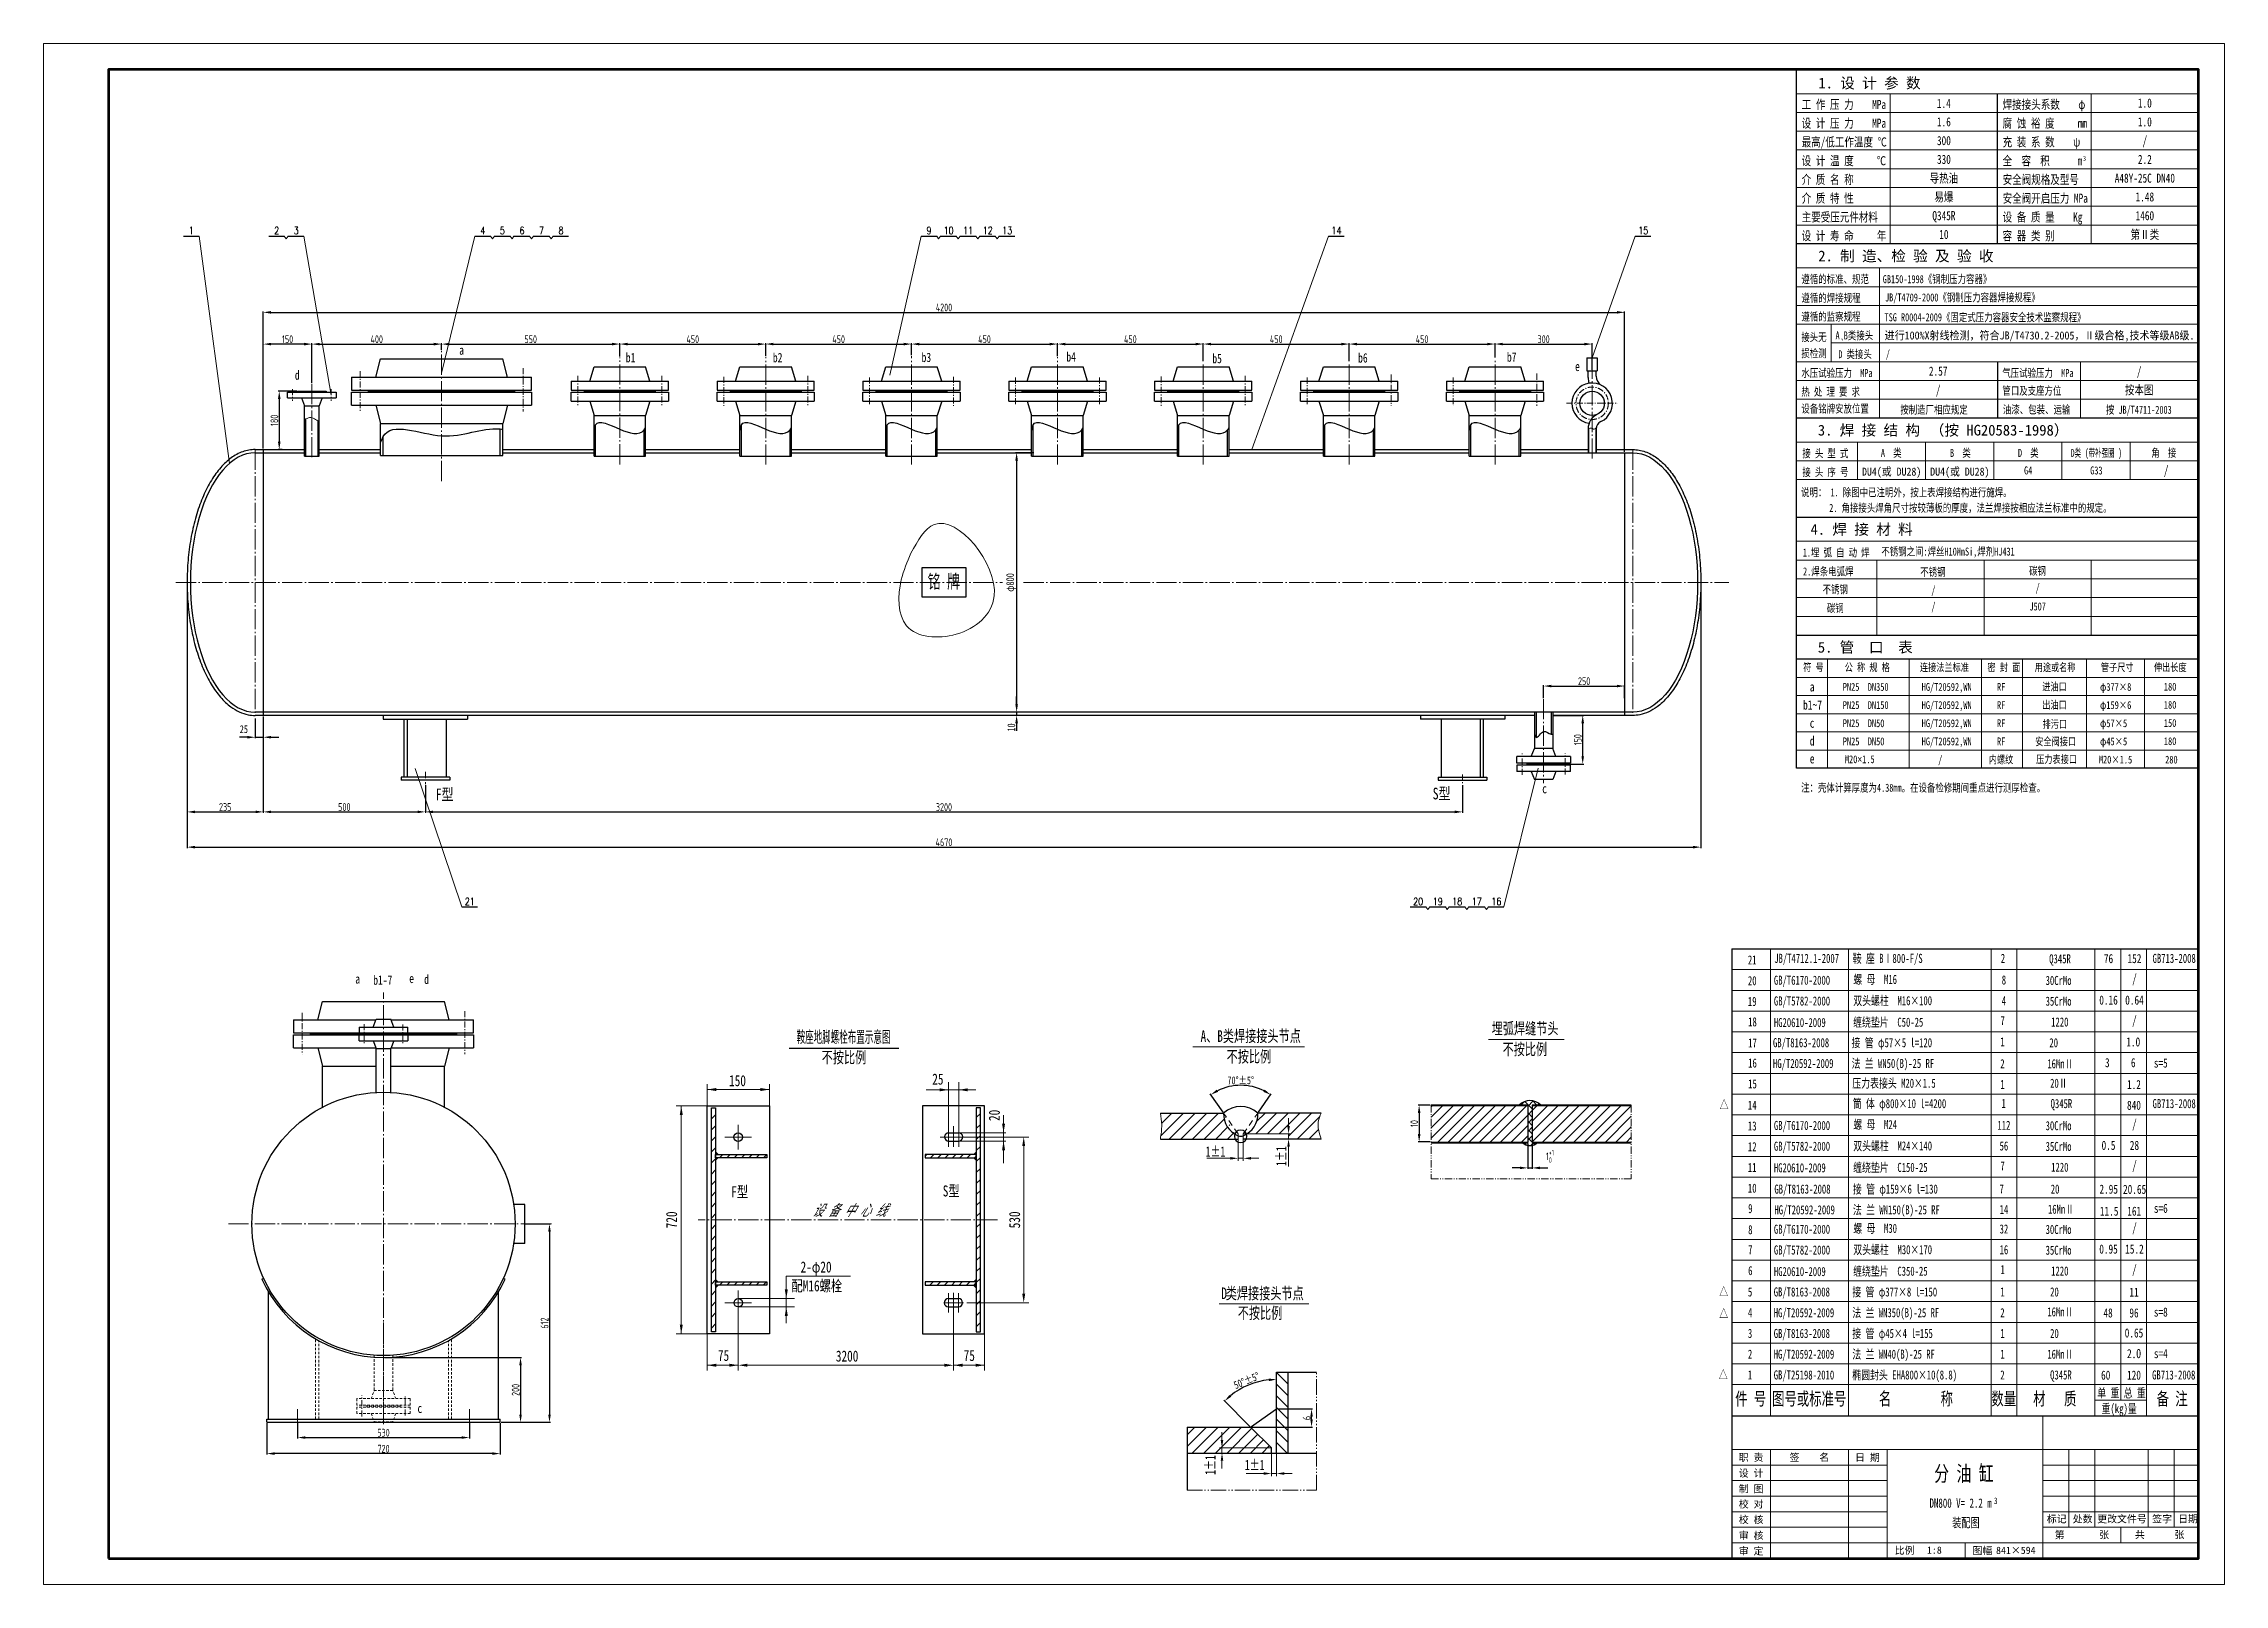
# Model space of a CAD drawing. Extents: x -6371 to 30159, y -2288 to 2464.
# Drawn here: x 23431 to 30159, y -2288 to 2464 of the extents above; entities outside this region: 30.
import ezdxf
from ezdxf.enums import TextEntityAlignment as Align

# ---------------------------------------------------------------- set-up
doc = ezdxf.new("R2010")
doc.units = 0
doc.header["$LTSCALE"] = 25
doc.header["$PDMODE"] = 1
for name, pattern in [('JXX-L', [2.95, 1.9, -0.25, 0.15, -0.25, 0.15, -0.25]), ('JXX-S', [1.7, 0.9, -0.2, 0.1, -0.2, 0.1, -0.2]), ('XX-L', [1.25, 0.75, -0.5]), ('XX-S', [0.5, 0.3, -0.2]), ('ZXX-L', [3.28, 2.5, -0.3, 0.18, -0.3]), ('ZXX-S', [1.27, 0.75, -0.2, 0.12, -0.2])]:
    doc.linetypes.add(name, pattern=pattern)
doc.layers.get('Defpoints').update_dxf_attribs({"linetype": 'CONTINUOUS'})
doc.layers.add('1轮廓实线层', color=7, linetype='CONTINUOUS')
for name, color, linetype, lineweight in [('A 粗实线', 1, 'CONTINUOUS', 25), ('B 细实线', 7, 'CONTINUOUS', 15), ('C 文 字', 2, 'CONTINUOUS', 20), ('D 短中心线', 3, 'ZXX-S', 18), ('E 长中心线', 3, 'ZXX-L', 15), ('F 短虚线', 6, 'XX-S', 20), ('G 长虚线', 6, 'XX-L', 15), ('H 短双点线', 3, 'JXX-S', 18), ('I 长双点线', 3, 'JXX-L', 15), ('J 标注尺寸', 2, 'CONTINUOUS', 15)]:
    doc.layers.add(name, color=color, linetype=linetype, lineweight=lineweight)
doc.styles.add('HZTXT', font='SIMFANG.TTF', dxfattribs={"width": 0.75})
doc.styles.add('ROMANC', font='romanc', dxfattribs={"width": 0.7, "height": 6})
doc.styles.get("Standard").update_dxf_attribs({"font": 'isocp.shx', "width": 0.707, "bigfont": 'hztxt.shx'})
doc.styles.add('style2', font='SIMFANG.TTF', dxfattribs={"width": 0.7})
doc.styles.add('标题中文', font='SIMFANG.TTF', dxfattribs={"width": 0.7})
doc.dimstyles.new('通用标注4.0', dxfattribs={"dimtxt": 24, "dimasz": 24, "dimexe": 3, "dimexo": 3, "dimgap": 3, "dimtad": 1, "dimdec": 0, "dimzin": 0, "dimdsep": 46, "dimtxsty": 'Standard', "dimcen": 3, "dimadec": 0, "dimazin": 0, "dimtfac": 0.375, "dimtdec": 0, "dimtmove": 2, "dimatfit": 3, "dimfxl": 0, "dimtzin": 0, "dimarcsym": 0})

msp = doc.modelspace()

# ---------------------------------------------------------------- texts
at = {"layer": 'A 粗实线', "color": 2, "style": 'HZTXT', "width": 0.75}
for s, p in [('工 作 压 力    MPa', (28854.6, 2262.8)), ('焊接接头系数    φ', (29474.6, 2262.8)), ('设 计 压 力    MPa', (28854.6, 2204.9)), ('腐 蚀 裕 度     mm', (29474.6, 2204.9)), ('最高/低工作温度 ℃', (28854.6, 2147.1)), ('充 装 系 数    ψ', (29474.6, 2147.1)), ('设 计 温 度     ℃', (28854.6, 2089.2)), ('全  容  积      m', (29474.6, 2089.2)), ('介 质 名 称', (28854.6, 2031.3)), ('安全阀规格及型号', (29474.6, 2031.3)), ('介 质 特 性', (28854.6, 1973.5)), ('安全阀开启压力 MPa', (29474.6, 1973.5)), ('设 计 寿 命     年', (28854.6, 1857.7)), ('主要受压元件材料', (28854.6, 1915.6)), ('容 器 类 别', (29474.6, 1857.7)), ('设 备 质 量    Kg', (29474.6, 1915.6))]:
    msp.add_text(s, height=28, dxfattribs=at).set_placement(p)
for s, p in [('1.4', (29293.2, 2280)), ('1.0', (29913.4, 2281)), ('1.6', (29293.4, 2223.1)), ('1.0', (29913.4, 2223.1)), ('300', (29293.4, 2165.3)), ('/', (29913.4, 2165.3)), ('330', (29293.4, 2107.4)), ('2.2', (29913.4, 2107.4)), ('导热油', (29293.4, 2049.5)), ('A48Y-25C DN40', (29913.4, 2049.5)), ('易爆', (29293.4, 1991.7)), ('1.48', (29913.4, 1991.7)), ('Q345R', (29293.4, 1933.8)), ('10', (29293.4, 1875.9)), ('第Ⅱ类', (29913.4, 1875.9)), ('1460', (29913.4, 1933.8)), ('2.57', (29275.8, 1454.3)), ('按本图', (29895.8, 1396.5)), ('/', (29895.8, 1454.3)), ('/', (29275.8, 1396.5)), ('/', (29979.1, 1148.5))]:
    msp.add_text(s, height=28, dxfattribs=at).set_placement(p, align=Align.MIDDLE_CENTER)
at = {"layer": 'C 文 字', "style": 'HZTXT'}
for s, height, p in [('1. 设 计 参 数', 33.07, (28906.1, 2326.2)), ('2. 制 造、检 验 及 验 收', 33.067, (28905.8, 1792.9)), ('3. 焊 接 结 构', 33.07, (28904.5, 1255.6)), ('（按 HG20583-1998）', 33.067, (29249.9, 1255.6)), ('4. 焊 接 材 料', 33.07, (28881.9, 949.7)), ('5. 管  口  表', 33.07, (28904.5, 586))]:
    msp.add_text(s, height=height, dxfattribs=at).set_placement(p)
at = {"layer": 'C 文 字', "style": 'HZTXT', "width": 0.75}
for s, height, p in [('3', 15.6, (29722.5, 2102.7)), ('遵循的标准、规范', 24.8, (28853.8, 1725.5)), ('GB150-1998《钢制压力容器》', 24.8, (29104.9, 1725.5)), ('遵循的焊接规程', 24.8, (28853.8, 1667.6)), ('JB/T4709-2000《钢制压力容器焊接规程》', 24.8, (29112, 1669.1)), ('遵循的监察规程', 24.8, (28853.8, 1609.7)), ('TSG R0004-2009《固定式压力容器安全技术监察规程》', 24.8, (29110.4, 1607.9)), ('接头无', 24.8, (28853.4, 1546.8)), ('A B类接头', 24.8, (28959.1, 1551.9)), ('损检测', 24.8, (28853.4, 1496.7)), ('D 类接头', 24.8, (28967.7, 1494)), ('/', 24.8, (29114.2, 1494.7)), ('水压试验压力  MPa', 24.8, (28853.6, 1436.1)), ('气压试验压力  MPa', 24.8, (29473.6, 1436.1)), ('热 处 理 要 求', 24.8, (28853.6, 1378.3)), ('设备铭牌安放位置', 24.8, (28853.6, 1326)), ('按制造厂相应规定', 24.8, (29158.8, 1322.7)), ('管口及支座方位', 24.8, (29473.7, 1381.4)), ('油漆、包装、运输', 24.8, (29475.3, 1323.2)), ('按 JB/T4711-2003', 24.8, (29793.1, 1322.7)), ('接 头 型 式', 24.8, (28856.7, 1188.1)), ('接 头 序 号', 24.8, (28856.7, 1130.3)), ('说明： 1. 除图中已注明外，按上表焊接结构进行施焊。', 24.8, (28852.7, 1068)), ('2. 角接接头焊角尺寸按较薄板的厚度，法兰焊接按相应法兰标准中的规定。', 24.8, (28939.6, 1020)), ('1.埋 弧 自 动 焊', 24.8, (28858.1, 882.3)), ('不锈钢之间:焊丝H10MnSi,焊剂HJ431', 24.8, (29100.3, 885.4)), ('注：壳体计算厚度为4.38mm。在设备检修期间重点进行测厚检查。', 24.8, (28852.7, 157))]:
    msp.add_text(s, height=height, dxfattribs=at).set_placement(p)
at = {"layer": 'C 文 字'}
for s, height, style, width, p in [('1', 22.6, 'ROMANC', 0.8, (23886.7, 1887.9)), ('2', 22.6, 'ROMANC', 0.8, (24149.7, 1887.9)), ('3', 22.6, 'ROMANC', 0.8, (24210, 1887.9)), ('4', 22.6, 'ROMANC', 0.8, (24785.9, 1887.9)), ('5', 22.6, 'ROMANC', 0.8, (24846.2, 1887.9)), ('6', 22.6, 'ROMANC', 0.8, (24906.5, 1887.9)), ('7', 22.6, 'ROMANC', 0.8, (24966.8, 1887.9)), ('8', 22.6, 'ROMANC', 0.8, (25027.1, 1887.9)), ('9', 22.6, 'ROMANC', 0.8, (26162.5, 1887.9)), ('10', 22.58, 'ROMANC', 0.8, (26222.8, 1887.9)), ('11', 22.58, 'ROMANC', 0.8, (26283.1, 1887.9)), ('12', 22.58, 'ROMANC', 0.8, (26343.4, 1887.9)), ('13', 22.58, 'ROMANC', 0.8, (26403.7, 1887.9)), ('14', 22.58, 'ROMANC', 0.8, (27419.5, 1887.9)), ('15', 22.58, 'ROMANC', 0.8, (28366, 1887.9)), ('21', 22.58, 'ROMANC', 0.8, (24745.6, -181.3)), ('20', 22.58, 'ROMANC', 0.8, (27671.4, -181.3)), ('19', 22.58, 'ROMANC', 0.8, (27731.7, -181.3)), ('18', 22.58, 'ROMANC', 0.8, (27792, -181.3)), ('17', 22.58, 'ROMANC', 0.8, (27852.3, -181.3)), ('16', 22.58, 'ROMANC', 0.8, (27912.6, -181.3)), ('76', 28, 'HZTXT', 0.75, (29801.3, -357.8)), ('152', 28, 'HZTXT', 0.75, (29881.3, -357.8)), ('/', 28, 'HZTXT', 0.75, (29881.3, -421.8)), ('0.16', 28, 'HZTXT', 0.75, (29801.3, -485.8)), ('0.64', 28, 'HZTXT', 0.75, (29881.3, -485.8)), ('/', 28, 'HZTXT', 0.75, (29881.3, -549.8)), ('1.0', 28, 'HZTXT', 0.75, (29877.6, -614.8)), ('3', 28, 'HZTXT', 0.75, (29797.6, -678.8)), ('6', 28, 'HZTXT', 0.75, (29877.6, -678.8)), ('s=5', 28, 'HZTXT', 0.75, (29962.5, -680)), ('1.2', 28, 'HZTXT', 0.75, (29879.8, -746.3)), ('840', 28, 'HZTXT', 0.75, (29879.8, -810.3)), ('/', 28, 'HZTXT', 0.75, (29881.3, -869.8)), ('0.5', 28, 'HZTXT', 0.75, (29801.3, -933.8)), ('28', 28, 'HZTXT', 0.75, (29881.3, -933.8)), ('/', 28, 'HZTXT', 0.75, (29881.3, -997.8)), ('2.95', 28, 'HZTXT', 0.75, (29801.8, -1069)), ('20.65', 28, 'HZTXT', 0.75, (29881.8, -1069.4)), ('11.5', 28, 'HZTXT', 0.75, (29803.3, -1136.8)), ('161', 28, 'HZTXT', 0.75, (29880.6, -1136.8)), ('s=6', 28, 'HZTXT', 0.75, (29962.5, -1128)), ('/', 28, 'HZTXT', 0.75, (29881.3, -1189.8)), ('0.95', 28, 'HZTXT', 0.75, (29801.3, -1253.8)), ('15.2', 28, 'HZTXT', 0.75, (29881.3, -1253.8)), ('/', 28, 'HZTXT', 0.75, (29881.3, -1317.8)), ('11', 28, 'HZTXT', 0.75, (29879.9, -1386.6)), ('48', 28, 'HZTXT', 0.75, (29799.9, -1450.6)), ('96', 28, 'HZTXT', 0.75, (29879.9, -1450.6)), ('s=8', 28, 'HZTXT', 0.75, (29962.5, -1448)), ('0.65', 28, 'HZTXT', 0.75, (29879.9, -1512.4)), ('3200', 34, 'HZTXT', 0.75, (25909.7, -1583.8)), ('2.O', 28, 'HZTXT', 0.75, (29879.9, -1576)), ('s=4', 28, 'HZTXT', 0.75, (29962.5, -1576)), ('60 ', 28, 'HZTXT', 0.75, (29799.8, -1642.6)), ('120', 28, 'HZTXT', 0.75, (29879.8, -1642.6))]:
    msp.add_text(s, height=height, dxfattribs=dict(at, style=style, width=width)).set_placement(p, align=Align.MIDDLE)
at = {"layer": 'C 文 字', "style": 'HZTXT'}
for s, width, p, p2 in [('进行100%X射线检测，符合JB/T4730.2-2005，Ⅱ级合格,技术等级AB级.', 0.898555, (29110.5, 1551.9), (30066.4, 1551.9)), ('D类 (带补强圈 )', 0.614194, (29684.9, 1189.7), (29843, 1189.7)), ('DU4(或 DU28)', 0.888418, (29040.7, 1131.9), (29223.7, 1131.9)), ('DU4(或 DU28)', 0.888418, (29251.2, 1131.9), (29434.1, 1131.9))]:
    msp.add_text(s, height=24.8, dxfattribs=dict(at, width=width)).set_placement(p, p2, align=Align.FIT)
at = {"layer": 'C 文 字', "style": 'HZTXT', "width": 0.75}
for s, height, p in [('A  类', 24.8, (29131, 1189.7)), ('B  类', 24.8, (29344.2, 1189.7)), ('D  类', 24.8, (29553.9, 1189.7)), ('角  接', 24.8, (29971.9, 1189.7)), ('G4', 24.8, (29553.4, 1135.6)), ('G33', 24.8, (29763.8, 1135.6)), ('2.焊条电弧焊', 24.8, (28936.7, 824.1)), ('不锈钢', 24.8, (29259.5, 822.4)), ('碳钢', 24.8, (29582.4, 825.6)), ('不锈钢', 24.8, (28958.3, 768.7)), ('/', 24.8, (29261.1, 766.9)), ('/', 24.8, (29261.1, 716.1)), ('J507', 24.8, (29582.7, 716.1)), ('/', 24.8, (29582.7, 773.9)), ('碳钢', 24.8, (28958.3, 710.9)), ('F型', 36, (24667.8, 130.8)), ('S型', 36, (27743.7, 133.4)), ('150', 34, (25571.5, -751.2)), ('25', 34, (26189.7, -746.4)), ('F型', 34, (25578.3, -1093.9)), ('S型', 34, (26230.8, -1091.2)), ('2-φ20', 34, (25813.9, -1325.8)), ('75', 34, (25528.4, -1598.7)), ('75', 34, (26286.6, -1598.7))]:
    msp.add_text(s, height=height, dxfattribs=at).set_placement(p, align=Align.CENTER)
for s, p in [('进油口', (29634.7, 481)), ('180', (29991.4, 481)), ('出油口', (29634.7, 425)), ('180', (29991.4, 425)), ('排污口', (29635.8, 365.5)), ('150', (29991.4, 369)), ('安全阀接口', (29638.2, 311.8)), ('压力表接口', (29641, 257)), ('180', (29991.4, 313)), ('280', (29995.3, 256.1))]:
    msp.add_text(s, height=24, dxfattribs=at).set_placement(p, align=Align.MIDDLE_CENTER)
for s, p in [('20', (26380.8, -841.2)), ('720', (25385, -1163.5))]:
    msp.add_text(s, height=34, rotation=90, dxfattribs=at).set_placement(p, align=Align.CENTER)
at = {"layer": 'C 文 字', "style": 'HZTXT', "oblique": 30, "width": 0.7}
msp.add_text('设 备 中 心 线', height=34, dxfattribs=at).set_placement((25802.5, -1133.5), align=Align.MIDDLE_LEFT)
at = {"layer": 'C 文 字', "style": 'HZTXT', "width": 0.75}
msp.add_text('530', height=34, rotation=90, dxfattribs=at).set_placement((26426.5, -1163.5), align=Align.MIDDLE)
msp.add_text('配M16螺栓', height=34, dxfattribs=at).set_placement((25894.4, -1383.9), align=Align.RIGHT)
at = {"layer": 'C 文 字', "style": '标题中文', "oblique": 0.5}
msp.add_text('职 责', height=22.4, rotation=0.09587, dxfattribs=at).set_placement((28698.6, -1896.1), align=Align.MIDDLE_CENTER)
for s, p in [('签    名', (28878.3, -1895.3)), ('日 期', (29057.4, -1895.8)), ('设 计', (28698.6, -1944.1)), ('制 图', (28698.6, -1992.1)), ('校 对', (28698.6, -2039.3)), ('校 核', (28698.6, -2087.3)), ('标记', (29641.4, -2085.1)), ('处数', (29721.4, -2085.1)), ('更改文件号', (29842.7, -2085.1)), ('签字', (29966.5, -2085.1)), ('日期', (30046.5, -2085.1)), ('审 核', (28698.6, -2136.1)), ('第       张', (29719, -2133.9)), ('共      张', (29959, -2133.9)), ('审 定', (28698.6, -2184.1)), ('比例', (29172.1, -2182.1)), ('1:8', (29263.9, -2182.1)), ('图幅', (29412.1, -2182.8)), ('841×594', (29515.2, -2182.8))]:
    msp.add_text(s, height=22.4, rotation=0.09587, dxfattribs=at).set_placement(p, align=Align.MIDDLE)
at = {"layer": 'C 文 字', "attachment_point": 1, "style": 'HZTXT'}
for s, insert, char_height, width in [('a', (24712.9, 1533.5), 28.8, 460.8), ('b1', (25227, 1510.5), 28.8, 460.8), ('b2', (25680.7, 1510.4), 28.8, 460.8), ('b3', (26139.5, 1511.1), 28.8, 460.8), ('b4', (26586, 1512.6), 28.8, 460.8), ('b5', (27036.4, 1507.4), 28.8, 460.8), ('b6', (27486.3, 1509.6), 28.8, 460.8), ('b7', (27945.4, 1512.1), 28.8, 460.8), ('d', (24205.9, 1456.4), 28.8, 460.8), ('e', (28155.5, 1483.3), 28.8, 460.8), (' 符 号', (28846.5, 552.6), 24, 384), ('公 称 规 格', (28987.4, 552.6), 24, 384), ('连接法兰标准', (29219.4, 552.6), 24, 384), ('密 封 面', (29427.9, 552.6), 24, 384), ('用途或名称', (29573.5, 552.6), 24, 384), ('管子尺寸', (29777.8, 552.6), 24, 384), ('伸出长度', (29941.5, 552.6), 24, 384), ('a', (28879.6, 495.1), 28.8, 460.8), ('PN25  DN350', (28981.4, 492.3), 24, 384), ('HG/T20592,WN', (29224.8, 492.3), 24, 384), ('RF', (29457.2, 492.3), 24, 384), ('φ377×8', (29775, 492.3), 24, 384), ('b1~7', (28858.7, 439.1), 28.8, 460.8), ('PN25  DN150', (28981.4, 436.3), 24, 384), ('HG/T20592,WN', (29224.8, 436.3), 24, 384), ('RF', (29457.2, 436.3), 24, 384), ('φ159×6', (29775, 436.3), 24, 384), ('c', (28879.6, 383.1), 28.8, 460.8), ('PN25  DN50', (28981.4, 380.3), 24, 384), ('HG/T20592,WN', (29224.8, 380.3), 24, 384), ('RF', (29457.2, 380.3), 24, 384), ('φ57×5', (29775, 380.3), 24, 384), ('d', (28879.6, 328.2), 28.8, 460.8), ('PN25  DN50', (28981.4, 324.3), 24, 384), ('HG/T20592,WN', (29224.8, 324.3), 24, 384), (' /', (29262.8, 268.2), 24, 384), ('内螺纹', (29431.9, 268.2), 24, 384), ('RF', (29457.2, 324.3), 24, 384), ('φ45×5', (29775, 324.3), 24, 384), ('e', (28879.6, 273.3), 28.8, 460.8), ('M20{\\fArial|b0|i0|c0|p32;×}1.5', (28987.9, 269.1), 24, 384), ('M20×1.5', (29771.5, 268.2), 24, 384), ('c', (28054.1, 181.1), 28.8, 460.8), ('a', (24392.2, -405.8), 28.8, 460.8), ('b1-7', (24447.8, -409.5), 28.8, 460.8), ('e', (24558.7, -404.3), 28.8, 460.8), ('d', (24604.7, -407), 28.8, 460.8), ('c', (24584.1, -1730.3), 28.8, 460.8)]:
    msp.add_mtext(s, dxfattribs=dict(at, insert=insert, char_height=char_height, width=width))
at = {"layer": 'J 标注尺寸', "width": 0.7}
for s, height, style, p in [('铭 牌', 42, '标题中文', (26158, 784.6)), ('21', 28, '标题中文', (28688.8, -375.7)), ('JB/T4712.1-2007', 28, '标题中文', (28769.9, -370.9)), ('鞍 座 BⅠ800-F/S', 28, '标题中文', (29012.2, -370.9)), ('2', 28, '标题中文', (29468.9, -370.9)), ('Q345R', 28, '标题中文', (29618.3, -372.3)), ('GB713-2008', 28, '标题中文', (29937.2, -370.9)), ('20', 28, '标题中文', (28688.8, -439.7)), ('19', 28, '标题中文', (28688.8, -503.7)), ('7', 28, '标题中文', (29468, -562.9)), ('A、B类焊接接头节点', 36, '标题中文', (27000.2, -614.4)), ('18', 28, '标题中文', (28689.6, -566.6)), ('17', 28, '标题中文', (28689.6, -631.8)), ('GB/T8163-2008', 28, '标题中文', (28766.1, -631)), ('接 管 φ57×5 l=120', 28, '标题中文', (29008.5, -631)), ('1', 28, '标题中文', (29467.4, -628.3)), ('20', 28, '标题中文', (29618.9, -631)), ('不按比例', 36, '标题中文', (27080.6, -677.6)), ('16', 28, '标题中文', (28689.6, -693.6)), ('HG/T20592-2009', 28, '标题中文', (28766.1, -695)), ('法 兰 WN50(B)-25 RF', 28, '标题中文', (29008.5, -695)), ('2', 28, '标题中文', (29467.4, -695.7)), ('16MnⅡ', 28, '标题中文', (29612.4, -695.9)), ('15', 28, '标题中文', (28689.6, -757.9)), ('压力表接头 M20×1.5', 28, '标题中文', (29010.8, -756)), ('1', 28, '标题中文', (29467.4, -759.7)), ('20Ⅱ', 28, '标题中文', (29621.1, -756)), ('△', 28, '标题中文', (28601.6, -822.1)), ('14', 28, '标题中文', (28688.8, -823.7)), ('筒 体 φ800×10 l=4200', 28, '标题中文', (29012.2, -818.9)), ('1', 28, '标题中文', (29471.3, -818.2)), ('Q345R', 28, '标题中文', (29622.6, -818.9)), ('GB713-2008', 28, '标题中文', (29937.2, -818.9)), ('13', 28, '标题中文', (28688.8, -887.7)), ('1±1', 32, 'style2', (27015.6, -968.7)), ('12', 28, '标题中文', (28688.8, -951.7)), ('11', 28, '标题中文', (28688.8, -1015.7)), ('7', 28, '标题中文', (29468, -1010.9)), ('10', 28, '标题中文', (28688.8, -1079.7)), ('GB/T8163-2008', 28, '标题中文', (28770.4, -1082.5)), ('接 管 φ159×6 l=130', 28, '标题中文', (29012.7, -1082.5)), ('7', 28, '标题中文', (29465.1, -1081.8)), ('20', 28, '标题中文', (29623.1, -1082.5)), ('9', 28, '标题中文', (28689.6, -1142.6)), ('HG/T20592-2009', 28, '标题中文', (28770.4, -1146.5)), ('法 兰 WN150(B)-25 RF', 28, '标题中文', (29012.7, -1146.5)), ('14', 28, '标题中文', (29465.3, -1145.4)), ('16MnⅡ', 28, '标题中文', (29614.4, -1144.6)), ('8', 28, '标题中文', (28689.6, -1207.8)), ('7', 28, '标题中文', (28689.6, -1269.6)), ('6', 28, '标题中文', (28689.6, -1333.9)), ('1', 28, '标题中文', (29468, -1330.9)), ('D', 36, '标题中文', (27064.3, -1408)), ('类焊接接头节点', 36, '标题中文', (27077.8, -1408)), ('△', 28, '标题中文', (28600.3, -1398.8)), ('5', 28, '标题中文', (28688.8, -1399.7)), ('GB/T8163-2008', 28, '标题中文', (28768.4, -1399.7)), ('接 管 φ377×8 l=150', 28, '标题中文', (29010.8, -1399.7)), ('1', 28, '标题中文', (29467.4, -1399.7)), ('20', 28, '标题中文', (29621.1, -1399.7)), ('不按比例', 36, '标题中文', (27114.8, -1468.7)), ('△', 28, '标题中文', (28600.3, -1466.4)), ('4', 28, '标题中文', (28688.8, -1463.7)), ('HG/T20592-2009', 28, '标题中文', (28768.4, -1463.7)), ('法 兰 WN350(B)-25 RF', 28, '标题中文', (29010.8, -1463.7)), ('2', 28, '标题中文', (29467.4, -1463.7)), ('16MnⅡ', 28, '标题中文', (29612.4, -1461.1)), ('3', 28, '标题中文', (28688.8, -1527.7)), ('GB/T8163-2008', 28, '标题中文', (28768.4, -1527.7)), ('接 管 φ45×4 l=155', 28, '标题中文', (29010.8, -1527.7)), ('1', 28, '标题中文', (29467.4, -1527.7)), ('20', 28, '标题中文', (29621.1, -1527.7)), ('2', 28, '标题中文', (28688.8, -1591.7)), ('HG/T20592-2009', 28, '标题中文', (28768.4, -1591.7)), ('法 兰 WN40(B)-25 RF', 28, '标题中文', (29010.8, -1591.7)), ('1', 28, '标题中文', (29467.4, -1591.7)), ('16MnⅡ', 28, '标题中文', (29612.4, -1591.7)), ('△', 28, '标题中文', (28598.9, -1654.8)), ('1', 28, '标题中文', (28688.8, -1655.7)), ('GB/T25198-2010', 28, '标题中文', (28768.4, -1655.7)), ('椭圆封头 EHA800×10(8.8)', 28, '标题中文', (29010.8, -1655.7)), ('2', 28, '标题中文', (29467.4, -1655.7)), ('Q345R', 28, '标题中文', (29621.1, -1655.7)), ('单 重', 28, '标题中文', (29766.7, -1711.3)), ('总 重', 28, '标题中文', (29848.1, -1711.3)), ('GB713-2008', 28, '标题中文', (29935.8, -1655.7)), ('件 号', 39.98, '标题中文', (28649.7, -1735)), ('图号或标准号', 39.98, '标题中文', (28763.4, -1735)), ('名        称', 39.98, '标题中文', (29092.8, -1735)), ('数量', 39.98, '标题中文', (29440, -1735)), ('材   质', 39.98, '标题中文', (29568.8, -1735)), ('重(kg)量', 28, '标题中文', (29780, -1759.3)), ('备 注', 39.98, '标题中文', (29950, -1735)), ('1±1', 32, 'style2', (27136.6, -1935.4)), ('分 油 缸', 47.98, '标题中文', (29263.6, -1969.8)), ('DN800 V= 2.2 m', 28.788, '标题中文', (29249, -2051.4)), ('装配图', 28.79, '标题中文', (29318.9, -2111.6)), ('3', 20.2, '标题中文', (29447.7, -2040.1))]:
    msp.add_text(s, height=height, dxfattribs=dict(at, style=style)).set_placement(p)
at = {"layer": 'J 标注尺寸', "style": '标题中文', "width": 0.7}
for s, height, p in [('GB/T6170-2000', 28, (28769, -424.3)), ('双头螺柱  M16×100', 28, (29013.8, -487.3)), ('螺 母  M16', 28, (29013.8, -421.6)), ('GB/T5782-2000', 28, (28769, -488.3)), ('缠绕垫片  C50-25  ', 28, (29013.4, -553.7)), ('HG20610-2009', 28, (28768.9, -554.8)), ('不按比例', 36, (27931.8, -637)), ('GB/T6170-2000', 28, (28769, -872.3)), ('螺 母  M24', 28, (29013.8, -869.6)), ('GB/T5782-2000', 28, (28769, -936.3)), ('双头螺柱  M24×140', 28, (29013.8, -935.3)), ('HG20610-2009', 28, (28768.9, -1002.8)), ('缠绕垫片  C150-25  ', 28, (29013.4, -1001.7)), ('GB/T6170-2000', 28, (28769, -1192.3)), ('螺 母  M30', 28, (29013.8, -1189.6)), ('GB/T5782-2000', 28, (28769, -1256.3)), ('双头螺柱  M30×170', 28, (29013.8, -1255.3)), ('HG20610-2009', 28, (28768.9, -1322.8)), ('缠绕垫片  C350-25  ', 28, (29013.4, -1321.7))]:
    msp.add_text(s, height=height, dxfattribs=at).set_placement(p, align=Align.MIDDLE_LEFT)
for s, height, p in [('8', 28, (29478.6, -423.7)), ('30CrMo', 28, (29647.2, -425)), ('4', 28, (29478.6, -487.7)), ('35CrMo', 28, (29647.2, -489)), ('埋弧焊缝节头', 36, (28001.3, -572.4)), ('1220', 28, (29651, -553.3)), ('不按比例', 36, (25900, -661.5)), ('112', 28, (29478.6, -871.7)), ('30CrMo', 28, (29647.2, -873)), ('56', 28, (29478.6, -935.7)), ('35CrMo', 28, (29647.2, -937)), ('1220', 28, (29651, -1001.3)), ('32', 28, (29478.6, -1191.7)), ('30CrMo', 28, (29647.2, -1193)), ('16', 28, (29478.6, -1255.7)), ('35CrMo', 28, (29647.2, -1257)), ('1220', 28, (29651, -1321.3))]:
    msp.add_text(s, height=height, dxfattribs=at).set_placement(p, align=Align.MIDDLE)
at = {"layer": 'J 标注尺寸', "style": '标题中文', "width": 0.527919}
msp.add_text('鞍座地脚螺栓布置示意图', height=36, dxfattribs=at).set_placement((25753.9, -617.1), (26043.2, -617.1), align=Align.FIT)
at = {"layer": 'J 标注尺寸', "style": 'style2', "width": 0.7}
for p in [(27265.2, -997.4), (27046.2, -1949.9)]:
    msp.add_text('1±1', height=32, rotation=90, dxfattribs=at).set_placement(p)

# ---------------------------------------------------------------- blocks, each defined once
blk = doc.blocks.new('*D80')
at = {"layer": 'Defpoints', "color": 0}
for p in [(28308.5, 1635.5), (24108.5, 1212.4), (28308.5, 1202.4)]:
    blk.add_point(p, dxfattribs=at)
at = {"layer": 'J 标注尺寸', "color": 0, "lineweight": -2}
for p, q in [((24108.5, 1215.4), (24108.5, 1638.5)), ((24132.5, 1635.5), (28284.5, 1635.5)), ((28308.5, 1205.4), (28308.5, 1638.5))]:
    blk.add_line(p, q, dxfattribs=at)
at = {"layer": 'J 标注尺寸', "color": 0}
for points in [[(24132.5, 1639.5), (24132.5, 1631.5), (24108.5, 1635.5)], [(28284.5, 1639.5), (28284.5, 1631.5), (28308.5, 1635.5)]]:
    blk.add_solid(points, dxfattribs=at)
at = {"layer": 'J 标注尺寸', "color": 0, "insert": (26208.5, 1650.5), "char_height": 24, "attachment_point": 5}
blk.add_mtext('4200{}{}', dxfattribs=at)
blk = doc.blocks.new('*D81')
at = {"layer": 'Defpoints', "color": 0}
for p in [(24658.5, 1537.6), (24658.5, 1517.3), (24258.5, 1415.2)]:
    blk.add_point(p, dxfattribs=at)
at = {"layer": 'J 标注尺寸', "color": 0, "lineweight": -2}
for p, q in [((24258.5, 1418.2), (24258.5, 1540.6)), ((24282.5, 1537.6), (24634.5, 1537.6)), ((24658.5, 1520.3), (24658.5, 1540.6))]:
    blk.add_line(p, q, dxfattribs=at)
at = {"layer": 'J 标注尺寸', "color": 0}
for points in [[(24282.5, 1541.6), (24282.5, 1533.6), (24258.5, 1537.6)], [(24634.5, 1541.6), (24634.5, 1533.6), (24658.5, 1537.6)]]:
    blk.add_solid(points, dxfattribs=at)
at = {"layer": 'J 标注尺寸', "color": 0, "insert": (24458.5, 1552.6), "char_height": 24, "attachment_point": 5}
blk.add_mtext('400', dxfattribs=at)
blk = doc.blocks.new('*D82')
at = {"layer": 'Defpoints', "color": 0}
for p in [(24658.5, 1534.7), (25208.5, 1537.6), (25208.5, 1496.4)]:
    blk.add_point(p, dxfattribs=at)
at = {"layer": 'J 标注尺寸', "color": 0, "lineweight": -2}
for p, q in [((24658.5, 1537.7), (24658.5, 1540.6)), ((24682.5, 1537.6), (25184.5, 1537.6)), ((25208.5, 1499.4), (25208.5, 1540.6))]:
    blk.add_line(p, q, dxfattribs=at)
at = {"layer": 'J 标注尺寸', "color": 0}
for points in [[(24682.5, 1541.6), (24682.5, 1533.6), (24658.5, 1537.6)], [(25184.5, 1541.6), (25184.5, 1533.6), (25208.5, 1537.6)]]:
    blk.add_solid(points, dxfattribs=at)
at = {"layer": 'J 标注尺寸', "color": 0, "insert": (24933.5, 1552.6), "char_height": 24, "attachment_point": 5}
blk.add_mtext('550', dxfattribs=at)
blk = doc.blocks.new('*D83')
at = {"layer": 'Defpoints', "color": 0}
for p in [(25208.5, 1496.4), (25658.5, 1537.6), (25658.5, 1498.5)]:
    blk.add_point(p, dxfattribs=at)
at = {"layer": 'J 标注尺寸', "color": 0, "lineweight": -2}
for p, q in [((25208.5, 1499.4), (25208.5, 1540.6)), ((25232.5, 1537.6), (25634.5, 1537.6)), ((25658.5, 1501.5), (25658.5, 1540.6))]:
    blk.add_line(p, q, dxfattribs=at)
at = {"layer": 'J 标注尺寸', "color": 0}
for points in [[(25232.5, 1541.6), (25232.5, 1533.6), (25208.5, 1537.6)], [(25634.5, 1541.6), (25634.5, 1533.6), (25658.5, 1537.6)]]:
    blk.add_solid(points, dxfattribs=at)
at = {"layer": 'J 标注尺寸', "color": 0, "insert": (25433.5, 1552.6), "char_height": 24, "attachment_point": 5}
blk.add_mtext('450', dxfattribs=at)
blk = doc.blocks.new('*D84')
at = {"layer": 'Defpoints', "color": 0}
for p in [(25658.5, 1534.7), (26108.5, 1537.7), (26108.5, 1500.6)]:
    blk.add_point(p, dxfattribs=at)
at = {"layer": 'J 标注尺寸', "color": 0, "lineweight": -2}
for p, q in [((25658.5, 1537.7), (25658.5, 1540.7)), ((25682.5, 1537.7), (26084.5, 1537.7)), ((26108.5, 1503.6), (26108.5, 1540.7))]:
    blk.add_line(p, q, dxfattribs=at)
at = {"layer": 'J 标注尺寸', "color": 0}
for points in [[(25682.5, 1541.7), (25682.5, 1533.7), (25658.5, 1537.7)], [(26084.5, 1541.7), (26084.5, 1533.7), (26108.5, 1537.7)]]:
    blk.add_solid(points, dxfattribs=at)
at = {"layer": 'J 标注尺寸', "color": 0, "insert": (25883.5, 1552.7), "char_height": 24, "attachment_point": 5}
blk.add_mtext('450', dxfattribs=at)
blk = doc.blocks.new('*D85')
at = {"layer": 'Defpoints', "color": 0}
for p in [(26108.5, 1537.7), (26558.5, 1537.7), (26558.5, 1497.2)]:
    blk.add_point(p, dxfattribs=at)
at = {"layer": 'J 标注尺寸', "color": 0, "lineweight": -2}
for p, q in [((26132.5, 1537.7), (26534.5, 1537.7)), ((26558.5, 1500.2), (26558.5, 1540.7))]:
    blk.add_line(p, q, dxfattribs=at)
at = {"layer": 'J 标注尺寸', "color": 0}
for points in [[(26132.5, 1541.7), (26132.5, 1533.7), (26108.5, 1537.7)], [(26534.5, 1541.7), (26534.5, 1533.7), (26558.5, 1537.7)]]:
    blk.add_solid(points, dxfattribs=at)
at = {"layer": 'J 标注尺寸', "color": 0, "insert": (26333.5, 1552.7), "char_height": 24, "attachment_point": 5}
blk.add_mtext('450', dxfattribs=at)
blk = doc.blocks.new('*D86')
at = {"layer": 'Defpoints', "color": 0}
for p in [(26558.5, 1537.7), (27008.5, 1537.7), (27008.5, 1481.6)]:
    blk.add_point(p, dxfattribs=at)
at = {"layer": 'J 标注尺寸', "color": 0, "lineweight": -2}
for p, q in [((26582.5, 1537.7), (26984.5, 1537.7)), ((27008.5, 1484.6), (27008.5, 1540.7))]:
    blk.add_line(p, q, dxfattribs=at)
at = {"layer": 'J 标注尺寸', "color": 0}
for points in [[(26582.5, 1541.7), (26582.5, 1533.7), (26558.5, 1537.7)], [(26984.5, 1541.7), (26984.5, 1533.7), (27008.5, 1537.7)]]:
    blk.add_solid(points, dxfattribs=at)
at = {"layer": 'J 标注尺寸', "color": 0, "insert": (26783.5, 1552.7), "char_height": 24, "attachment_point": 5}
blk.add_mtext('450', dxfattribs=at)
blk = doc.blocks.new('*D87')
at = {"layer": 'Defpoints', "color": 0}
for p in [(27008.5, 1537.7), (27458.5, 1537.7), (27458.5, 1481.6)]:
    blk.add_point(p, dxfattribs=at)
at = {"layer": 'J 标注尺寸', "color": 0, "lineweight": -2}
for p, q in [((27032.5, 1537.7), (27434.5, 1537.7)), ((27458.5, 1484.6), (27458.5, 1540.7))]:
    blk.add_line(p, q, dxfattribs=at)
at = {"layer": 'J 标注尺寸', "color": 0}
for points in [[(27032.5, 1541.7), (27032.5, 1533.7), (27008.5, 1537.7)], [(27434.5, 1541.7), (27434.5, 1533.7), (27458.5, 1537.7)]]:
    blk.add_solid(points, dxfattribs=at)
at = {"layer": 'J 标注尺寸', "color": 0, "insert": (27233.5, 1552.7), "char_height": 24, "attachment_point": 5}
blk.add_mtext('450', dxfattribs=at)
blk = doc.blocks.new('*D88')
at = {"layer": 'Defpoints', "color": 0}
for p in [(27458.5, 1537.7), (27908.5, 1537.7), (27908.5, 1493.4)]:
    blk.add_point(p, dxfattribs=at)
at = {"layer": 'J 标注尺寸', "color": 0, "lineweight": -2}
for p, q in [((27482.5, 1537.7), (27884.5, 1537.7)), ((27908.5, 1496.4), (27908.5, 1540.7))]:
    blk.add_line(p, q, dxfattribs=at)
at = {"layer": 'J 标注尺寸', "color": 0}
for points in [[(27482.5, 1541.7), (27482.5, 1533.7), (27458.5, 1537.7)], [(27884.5, 1541.7), (27884.5, 1533.7), (27908.5, 1537.7)]]:
    blk.add_solid(points, dxfattribs=at)
at = {"layer": 'J 标注尺寸', "color": 0, "insert": (27683.5, 1552.7), "char_height": 24, "attachment_point": 5}
blk.add_mtext('450', dxfattribs=at)
blk = doc.blocks.new('*D89')
at = {"layer": 'Defpoints', "color": 0}
for p in [(27908.5, 1537.7), (28208.5, 1537.7), (28208.5, 1455.1)]:
    blk.add_point(p, dxfattribs=at)
at = {"layer": 'J 标注尺寸', "color": 0, "lineweight": -2}
for p, q in [((27932.5, 1537.7), (28184.5, 1537.7)), ((28208.5, 1458.1), (28208.5, 1540.7))]:
    blk.add_line(p, q, dxfattribs=at)
at = {"layer": 'J 标注尺寸', "color": 0}
for points in [[(27932.5, 1541.7), (27932.5, 1533.7), (27908.5, 1537.7)], [(28184.5, 1541.7), (28184.5, 1533.7), (28208.5, 1537.7)]]:
    blk.add_solid(points, dxfattribs=at)
at = {"layer": 'J 标注尺寸', "color": 0, "insert": (28058.5, 1552.7), "char_height": 24, "attachment_point": 5}
blk.add_mtext('300', dxfattribs=at)
blk = doc.blocks.new('*D90')
at = {"layer": 'Defpoints', "color": 0}
for p in [(28087, 392.4), (28179.1, 392.4), (28109.5, 242.4)]:
    blk.add_point(p, dxfattribs=at)
at = {"layer": 'J 标注尺寸', "color": 0, "lineweight": -2}
for p, q in [((28090, 392.4), (28182.1, 392.4)), ((28179.1, 266.4), (28179.1, 368.4)), ((28112.5, 242.4), (28182.1, 242.4))]:
    blk.add_line(p, q, dxfattribs=at)
at = {"layer": 'J 标注尺寸', "color": 0}
for points in [[(28175.1, 368.4), (28183.1, 368.4), (28179.1, 392.4)], [(28175.1, 266.4), (28183.1, 266.4), (28179.1, 242.4)]]:
    blk.add_solid(points, dxfattribs=at)
at = {"layer": 'J 标注尺寸', "color": 0, "insert": (28164.1, 317.4), "char_height": 24, "attachment_point": 5, "rotation": 90}
blk.add_mtext('150', dxfattribs=at)
blk = doc.blocks.new('*D91')
at = {"layer": 'Defpoints', "color": 0}
for p in [(26488.6, 1202.4), (26432.6, 402.4), (26488.6, 402.4)]:
    blk.add_point(p, dxfattribs=at)
at = {"layer": 'J 标注尺寸', "color": 0, "lineweight": -2}
for p, q in [((26485.6, 1202.4), (26429.6, 1202.4)), ((26432.6, 1178.4), (26432.6, 426.4)), ((26485.6, 402.4), (26429.6, 402.4))]:
    blk.add_line(p, q, dxfattribs=at)
at = {"layer": 'J 标注尺寸', "color": 0}
for points in [[(26428.6, 1178.4), (26436.6, 1178.4), (26432.6, 1202.4)], [(26428.6, 426.4), (26436.6, 426.4), (26432.6, 402.4)]]:
    blk.add_solid(points, dxfattribs=at)
at = {"layer": 'J 标注尺寸', "color": 0, "insert": (26415.8, 802.4), "char_height": 24, "attachment_point": 5, "rotation": 90}
blk.add_mtext('{\\fFangSong_GB2312|b0|i0|c134|p49;φ800}', dxfattribs=at)
blk = doc.blocks.new('*D92')
at = {"layer": 'Defpoints', "color": 0}
for p in [(26432.6, 402.4), (26432.6, 392.4), (26432.6, 392.4)]:
    blk.add_point(p, dxfattribs=at)
at = {"layer": 'J 标注尺寸', "color": 0, "lineweight": -2}
for p, q in [((26432.6, 426.4), (26432.6, 450.4)), ((26432.6, 402.4), (26432.6, 392.4)), ((26432.6, 368.4), (26432.6, 344.4))]:
    blk.add_line(p, q, dxfattribs=at)
at = {"layer": 'J 标注尺寸', "color": 0}
for points in [[(26428.6, 426.4), (26436.6, 426.4), (26432.6, 402.4)], [(26428.6, 368.4), (26436.6, 368.4), (26432.6, 392.4)]]:
    blk.add_solid(points, dxfattribs=at)
at = {"layer": 'J 标注尺寸', "color": 0, "insert": (26416.4, 355.2), "char_height": 24, "attachment_point": 5, "rotation": 90}
blk.add_mtext('{\\fFangSong_GB2312|b0|i0|c134|p49;10}', dxfattribs=at)
blk = doc.blocks.new('*D93')
at = {"layer": 'Defpoints', "color": 0}
for p in [(24479.4, -1587.9), (24839.4, -1787.9), (24902.1, -1787.9)]:
    blk.add_point(p, dxfattribs=at)
at = {"layer": 'J 标注尺寸', "color": 0, "lineweight": -2}
for p, q in [((24482.4, -1587.9), (24905.1, -1587.9)), ((24902.1, -1611.9), (24902.1, -1763.9)), ((24842.4, -1787.9), (24905.1, -1787.9))]:
    blk.add_line(p, q, dxfattribs=at)
at = {"layer": 'J 标注尺寸', "color": 0}
for points in [[(24898.1, -1611.9), (24906.1, -1611.9), (24902.1, -1587.9)], [(24898.1, -1763.9), (24906.1, -1763.9), (24902.1, -1787.9)]]:
    blk.add_solid(points, dxfattribs=at)
at = {"layer": 'J 标注尺寸', "color": 0, "insert": (24887.1, -1687.9), "char_height": 24, "attachment_point": 5, "rotation": 90}
blk.add_mtext('200', dxfattribs=at)
blk = doc.blocks.new('*D94')
at = {"layer": 'Defpoints', "color": 0}
for p in [(24914.9, -1175.9), (24839.4, -1787.9), (24991.4, -1787.9)]:
    blk.add_point(p, dxfattribs=at)
at = {"layer": 'J 标注尺寸', "color": 0, "lineweight": -2}
for p, q in [((24917.9, -1175.9), (24994.4, -1175.9)), ((24991.4, -1199.9), (24991.4, -1763.9)), ((24842.4, -1787.9), (24994.4, -1787.9))]:
    blk.add_line(p, q, dxfattribs=at)
at = {"layer": 'J 标注尺寸', "color": 0}
for points in [[(24987.4, -1199.9), (24995.4, -1199.9), (24991.4, -1175.9)], [(24987.4, -1763.9), (24995.4, -1763.9), (24991.4, -1787.9)]]:
    blk.add_solid(points, dxfattribs=at)
at = {"layer": 'J 标注尺寸', "color": 0, "insert": (24976.4, -1481.9), "char_height": 24, "attachment_point": 5, "rotation": 90}
blk.add_mtext('612', dxfattribs=at)
blk = doc.blocks.new('*D95')
at = {"layer": 'Defpoints', "color": 0}
for p in [(24119.4, -1787.9), (24839.4, -1787.9), (24119.4, -1884.3)]:
    blk.add_point(p, dxfattribs=at)
at = {"layer": 'J 标注尺寸', "color": 0, "lineweight": -2}
for p, q in [((24119.4, -1790.9), (24119.4, -1887.3)), ((24839.4, -1790.9), (24839.4, -1887.3)), ((24815.4, -1884.3), (24143.4, -1884.3))]:
    blk.add_line(p, q, dxfattribs=at)
at = {"layer": 'J 标注尺寸', "color": 0}
for points in [[(24143.4, -1880.3), (24143.4, -1888.3), (24119.4, -1884.3)], [(24815.4, -1880.3), (24815.4, -1888.3), (24839.4, -1884.3)]]:
    blk.add_solid(points, dxfattribs=at)
at = {"layer": 'J 标注尺寸', "color": 0, "insert": (24479.4, -1869.3), "char_height": 24, "attachment_point": 5}
blk.add_mtext('720', dxfattribs=at)
blk = doc.blocks.new('*D96')
at = {"layer": 'Defpoints', "color": 0}
for p in [(24214.4, -1787.9), (24744.4, -1787.9), (24744.4, -1834.9)]:
    blk.add_point(p, dxfattribs=at)
at = {"layer": 'J 标注尺寸', "color": 0, "lineweight": -2}
for p, q in [((24214.4, -1790.9), (24214.4, -1837.9)), ((24744.4, -1790.9), (24744.4, -1837.9)), ((24238.4, -1834.9), (24720.4, -1834.9))]:
    blk.add_line(p, q, dxfattribs=at)
at = {"layer": 'J 标注尺寸', "color": 0}
for points in [[(24238.4, -1830.9), (24238.4, -1838.9), (24214.4, -1834.9)], [(24720.4, -1830.9), (24720.4, -1838.9), (24744.4, -1834.9)]]:
    blk.add_solid(points, dxfattribs=at)
at = {"layer": 'J 标注尺寸', "color": 0, "insert": (24479.4, -1819.9), "char_height": 24, "attachment_point": 5}
blk.add_mtext('530', dxfattribs=at)
blk = doc.blocks.new('*D97')
at = {"layer": 'Defpoints', "color": 0}
for p in [(27711.4, -809.5), (27674.5, -923), (27711.4, -923)]:
    blk.add_point(p, dxfattribs=at)
at = {"layer": 'J 标注尺寸', "color": 0, "lineweight": -2}
for p, q in [((27708.4, -809.5), (27671.5, -809.5)), ((27674.5, -833.5), (27674.5, -899)), ((27708.4, -923), (27671.5, -923))]:
    blk.add_line(p, q, dxfattribs=at)
at = {"layer": 'J 标注尺寸', "color": 0}
for points in [[(27670.5, -833.5), (27678.5, -833.5), (27674.5, -809.5)], [(27670.5, -899), (27678.5, -899), (27674.5, -923)]]:
    blk.add_solid(points, dxfattribs=at)
at = {"layer": 'J 标注尺寸', "color": 0, "insert": (27659.5, -866.3), "char_height": 24, "attachment_point": 5, "rotation": 90}
blk.add_mtext('10', dxfattribs=at)
blk = doc.blocks.new('*D98')
at = {"layer": 'Defpoints', "color": 0}
for p in [(28009.4, -924.7), (28023.2, -924.7), (28023.2, -1003.2)]:
    blk.add_point(p, dxfattribs=at)
at = {"layer": 'J 标注尺寸', "color": 0, "lineweight": -2}
for p, q in [((28009.4, -927.7), (28009.4, -1006.2)), ((28023.2, -927.7), (28023.2, -1006.2)), ((27985.4, -1003.2), (27961.4, -1003.2)), ((28009.4, -1003.2), (28023.2, -1003.2)), ((28047.2, -1003.2), (28071.2, -1003.2))]:
    blk.add_line(p, q, dxfattribs=at)
at = {"layer": 'J 标注尺寸', "color": 0}
for points in [[(27985.4, -999.2), (27985.4, -1007.2), (28009.4, -1003.2)], [(28047.2, -999.2), (28047.2, -1007.2), (28023.2, -1003.2)]]:
    blk.add_solid(points, dxfattribs=at)
at = {"layer": 'J 标注尺寸', "color": 0, "insert": (28077.9, -967.5), "char_height": 24, "attachment_point": 5}
blk.add_mtext('\\A1;1{\\H0.7x;\\S+1^ 0;}', dxfattribs=at)
blk = doc.blocks.new('*D99')
at = {"layer": 'Defpoints', "color": 0}
for p in [(24083.5, 385.6), (24108.5, 392.4), (24108.5, 325.1)]:
    blk.add_point(p, dxfattribs=at)
at = {"layer": 'J 标注尺寸', "color": 0, "lineweight": -2}
for p, q in [((24083.5, 382.6), (24083.5, 322.1)), ((24108.5, 389.4), (24108.5, 322.1)), ((24059.5, 325.1), (24035.5, 325.1)), ((24083.5, 325.1), (24108.5, 325.1)), ((24132.5, 325.1), (24156.5, 325.1))]:
    blk.add_line(p, q, dxfattribs=at)
at = {"layer": 'J 标注尺寸', "color": 0}
for points in [[(24059.5, 329.1), (24059.5, 321.1), (24083.5, 325.1)], [(24132.5, 329.1), (24132.5, 321.1), (24108.5, 325.1)]]:
    blk.add_solid(points, dxfattribs=at)
at = {"layer": 'J 标注尺寸', "color": 0, "insert": (24048.6, 349.9), "char_height": 24, "attachment_point": 5}
blk.add_mtext('{\\fFangSong_GB2312|b0|i0|c134|p49;25}', dxfattribs=at)
blk = doc.blocks.new('*D100')
at = {"layer": 'Defpoints', "color": 0}
for p in [(24108.5, 1537.6), (24258.5, 1415.2), (24108.5, 1212.4)]:
    blk.add_point(p, dxfattribs=at)
at = {"layer": 'J 标注尺寸', "color": 0, "lineweight": -2}
for p, q in [((24108.5, 1215.4), (24108.5, 1540.6)), ((24234.5, 1537.6), (24132.5, 1537.6)), ((24258.5, 1418.2), (24258.5, 1540.6))]:
    blk.add_line(p, q, dxfattribs=at)
at = {"layer": 'J 标注尺寸', "color": 0}
for points in [[(24132.5, 1541.6), (24132.5, 1533.6), (24108.5, 1537.6)], [(24234.5, 1541.6), (24234.5, 1533.6), (24258.5, 1537.6)]]:
    blk.add_solid(points, dxfattribs=at)
at = {"layer": 'J 标注尺寸', "color": 0, "insert": (24183.5, 1552.6), "char_height": 24, "attachment_point": 5}
blk.add_mtext('150', dxfattribs=at)
blk = doc.blocks.new('*D101')
at = {"layer": 'Defpoints', "color": 0}
for p in [(24108.5, 392.4), (24608.5, 180.3), (24608.5, 94.8)]:
    blk.add_point(p, dxfattribs=at)
at = {"layer": 'J 标注尺寸', "color": 0, "lineweight": -2}
for p, q in [((24108.5, 389.4), (24108.5, 91.8)), ((24608.5, 177.3), (24608.5, 91.8)), ((24132.5, 94.8), (24584.5, 94.8))]:
    blk.add_line(p, q, dxfattribs=at)
at = {"layer": 'J 标注尺寸', "color": 0}
for points in [[(24132.5, 98.8), (24132.5, 90.8), (24108.5, 94.8)], [(24584.5, 98.8), (24584.5, 90.8), (24608.5, 94.8)]]:
    blk.add_solid(points, dxfattribs=at)
at = {"layer": 'J 标注尺寸', "color": 0, "insert": (24358.5, 109.8), "char_height": 24, "attachment_point": 5}
blk.add_mtext('500', dxfattribs=at)
blk = doc.blocks.new('*D102')
at = {"layer": 'Defpoints', "color": 0}
for p in [(24608.5, 180.3), (27808.5, 180.3), (27808.5, 94.8)]:
    blk.add_point(p, dxfattribs=at)
at = {"layer": 'J 标注尺寸', "color": 0, "lineweight": -2}
for p, q in [((24608.5, 177.3), (24608.5, 91.8)), ((27808.5, 177.3), (27808.5, 91.8)), ((24632.5, 94.8), (27784.5, 94.8))]:
    blk.add_line(p, q, dxfattribs=at)
at = {"layer": 'J 标注尺寸', "color": 0}
for points in [[(24632.5, 98.8), (24632.5, 90.8), (24608.5, 94.8)], [(27784.5, 98.8), (27784.5, 90.8), (27808.5, 94.8)]]:
    blk.add_solid(points, dxfattribs=at)
at = {"layer": 'J 标注尺寸', "color": 0, "insert": (26208.5, 109.8), "char_height": 24, "attachment_point": 5}
blk.add_mtext('3200', dxfattribs=at)
blk = doc.blocks.new('*D103')
at = {"layer": 'Defpoints', "color": 0}
for p in [(28308.5, 482.9), (28058.5, 442.9), (28308.5, 442.9)]:
    blk.add_point(p, dxfattribs=at)
at = {"layer": 'J 标注尺寸', "color": 0, "lineweight": -2}
for p, q in [((28058.5, 445.9), (28058.5, 485.9)), ((28082.5, 482.9), (28284.5, 482.9)), ((28308.5, 445.9), (28308.5, 485.9))]:
    blk.add_line(p, q, dxfattribs=at)
at = {"layer": 'J 标注尺寸', "color": 0}
for points in [[(28082.5, 486.9), (28082.5, 478.9), (28058.5, 482.9)], [(28284.5, 486.9), (28284.5, 478.9), (28308.5, 482.9)]]:
    blk.add_solid(points, dxfattribs=at)
at = {"layer": 'J 标注尺寸', "color": 0, "insert": (28183.5, 497.9), "char_height": 24, "attachment_point": 5}
blk.add_mtext('250', dxfattribs=at)
blk = doc.blocks.new('*D104')
at = {"layer": 'Defpoints', "color": 0}
for p in [(24214.5, 1392.4), (24157.7, 1212.4), (24169.4, 1212.4)]:
    blk.add_point(p, dxfattribs=at)
at = {"layer": 'J 标注尺寸', "color": 0, "lineweight": -2}
for p, q in [((24211.5, 1392.4), (24154.7, 1392.4)), ((24157.7, 1368.4), (24157.7, 1236.4)), ((24166.4, 1212.4), (24154.7, 1212.4))]:
    blk.add_line(p, q, dxfattribs=at)
at = {"layer": 'J 标注尺寸', "color": 0}
for points in [[(24153.7, 1368.4), (24161.7, 1368.4), (24157.7, 1392.4)], [(24153.7, 1236.4), (24161.7, 1236.4), (24157.7, 1212.4)]]:
    blk.add_solid(points, dxfattribs=at)
at = {"layer": 'J 标注尺寸', "color": 0, "insert": (24142.7, 1302.4), "char_height": 24, "attachment_point": 5, "rotation": 90}
blk.add_mtext('180', dxfattribs=at)
blk = doc.blocks.new('*D105')
at = {"layer": 'Defpoints', "color": 0}
for p in [(23873.5, 802.4), (24108.5, 392.4), (24108.5, 94.8)]:
    blk.add_point(p, dxfattribs=at)
at = {"layer": 'J 标注尺寸', "color": 0, "lineweight": -2}
for p, q in [((23873.5, 799.4), (23873.5, 91.8)), ((24108.5, 389.4), (24108.5, 91.8)), ((23897.5, 94.8), (24084.5, 94.8))]:
    blk.add_line(p, q, dxfattribs=at)
at = {"layer": 'J 标注尺寸', "color": 0}
for points in [[(23897.5, 98.8), (23897.5, 90.8), (23873.5, 94.8)], [(24084.5, 98.8), (24084.5, 90.8), (24108.5, 94.8)]]:
    blk.add_solid(points, dxfattribs=at)
at = {"layer": 'J 标注尺寸', "color": 0, "insert": (23991, 109.8), "char_height": 24, "attachment_point": 5}
blk.add_mtext('235', dxfattribs=at)
blk = doc.blocks.new('*D106')
at = {"layer": 'Defpoints', "color": 0}
for p in [(23873.5, 802.4), (28543.5, 802.4), (28543.5, -13.9)]:
    blk.add_point(p, dxfattribs=at)
at = {"layer": 'J 标注尺寸', "color": 0, "lineweight": -2}
for p, q in [((23873.5, 799.4), (23873.5, -16.9)), ((28543.5, 799.4), (28543.5, -16.9)), ((23897.5, -13.9), (28519.5, -13.9))]:
    blk.add_line(p, q, dxfattribs=at)
at = {"layer": 'J 标注尺寸', "color": 0}
for points in [[(23897.5, -9.9), (23897.5, -17.9), (23873.5, -13.9)], [(28519.5, -9.9), (28519.5, -17.9), (28543.5, -13.9)]]:
    blk.add_solid(points, dxfattribs=at)
at = {"layer": 'J 标注尺寸', "color": 0, "insert": (26208.5, 1.1), "char_height": 24, "attachment_point": 5}
blk.add_mtext('4670', dxfattribs=at)
blk = doc.blocks.new('*D116')
at = {"layer": 'Defpoints', "color": 0}
for p in [(27156.7, -751.7), (27071.2, -834.2), (27176.9, -834.2), (27116, -898.2), (27132, -898.2)]:
    blk.add_point(p, dxfattribs=at)
at = {"layer": 'J 标注尺寸', "color": 0, "lineweight": -2}
for p, q in [((27069.5, -831.7), (27029.8, -775)), ((27178.6, -831.7), (27218.3, -775))]:
    blk.add_line(p, q, dxfattribs=at)
blk.add_arc((27124, -909.6), 161.3, 63.53393, 116.46607, dxfattribs=at)
at = {"layer": 'J 标注尺寸', "color": 0}
for points in [[(27054.2, -768.7), (27050.1, -761.8), (27031.5, -777.5)], [(27198, -761.8), (27193.9, -768.7), (27216.5, -777.5)]]:
    blk.add_solid(points, dxfattribs=at)
at = {"layer": 'J 标注尺寸', "color": 0, "insert": (27124, -733.3), "char_height": 24, "attachment_point": 5}
blk.add_mtext('{\\f仿宋_GB2312|b0|i0|c134|p49;70°±5°}', dxfattribs=at)
blk = doc.blocks.new('*D120')
at = {"layer": 'Defpoints', "color": 0}
for p in [(27175.9, -1663.5), (27234.6, -1669.7), (27154.6, -1802.5), (27218.6, -1866.5), (27234.6, -1882.5)]:
    blk.add_point(p, dxfattribs=at)
at = {"layer": 'J 标注尺寸', "color": 0, "lineweight": -2}
for p, q in [((27234.6, -1666.7), (27234.6, -1652.7)), ((27152.5, -1800.4), (27072.1, -1720))]:
    blk.add_line(p, q, dxfattribs=at)
blk.add_arc((27234.6, -1882.5), 226.8, 96.06631, 128.93369, dxfattribs=at)
at = {"layer": 'J 标注尺寸', "color": 0}
for points in [[(27210.4, -1653), (27210.9, -1661), (27234.6, -1655.7)], [(27094.8, -1709.1), (27089.4, -1703.1), (27074.3, -1722.2)]]:
    blk.add_solid(points, dxfattribs=at)
at = {"layer": 'J 标注尺寸', "color": 0, "insert": (27142.1, -1659.1), "char_height": 24, "attachment_point": 5, "rotation": 22.5}
blk.add_mtext('{\\f仿宋_GB2312|b0|i0|c134|p49;50°±5°}', dxfattribs=at)
blk = doc.blocks.new('*D121')
at = {"layer": 'Defpoints', "color": 0}
for p in [(27234.6, -1746.5), (27342.5, -1746.5), (27154.6, -1802.5)]:
    blk.add_point(p, dxfattribs=at)
at = {"layer": 'J 标注尺寸', "color": 0, "lineweight": -2}
for p, q in [((27237.6, -1746.5), (27345.5, -1746.5)), ((27157.6, -1802.5), (27345.5, -1802.5)), ((27342.5, -1778.5), (27342.5, -1770.5))]:
    blk.add_line(p, q, dxfattribs=at)
at = {"layer": 'J 标注尺寸', "color": 0}
for points in [[(27338.5, -1770.5), (27346.5, -1770.5), (27342.5, -1746.5)], [(27338.5, -1778.5), (27346.5, -1778.5), (27342.5, -1802.5)]]:
    blk.add_solid(points, dxfattribs=at)
at = {"layer": 'J 标注尺寸', "color": 0, "insert": (27327.5, -1774.5), "char_height": 24, "attachment_point": 5, "rotation": 90}
blk.add_mtext('6', dxfattribs=at)

# ---------------------------------------------------------------- dimensions: what is measured, and where the dimension line sits
at = {"layer": 'J 标注尺寸'}
dim = msp.add_linear_dim(base=(28308.5, 1635.5), p1=(24108.5, 1212.4), p2=(28308.5, 1202.4), text='<>{}{}', dimstyle='通用标注4.0', override={"dimgap": 3, "dimtad": 1, "dimjust": 0, "dimdec": 0, "dimlfac": 1, "dimse1": 0, "dimse2": 0, "dimsd1": 0, "dimsd2": 0}, dxfattribs=at)
dim.commit()
dim.dimension.update_dxf_attribs({"geometry": '*D80', "text_midpoint": (26208.5, 1650.5)})
for base, p1, p2, picture, middle in [((24108.5, 1537.6), (24258.5, 1415.2), (24108.5, 1212.4), '*D100', (24183.5, 1552.6)), ((24658.5, 1537.6), (24258.5, 1415.2), (24658.5, 1517.3), '*D81', (24458.5, 1552.6)), ((25208.5, 1537.6), (24658.5, 1534.7), (25208.5, 1496.4), '*D82', (24933.5, 1552.6)), ((25658.5, 1537.6), (25208.5, 1496.4), (25658.5, 1498.5), '*D83', (25433.5, 1552.6)), ((26108.5, 1537.7), (25658.5, 1534.7), (26108.5, 1500.6), '*D84', (25883.5, 1552.7)), ((26558.5, 1537.7), (26108.5, 1537.7), (26558.5, 1497.2), '*D85', (26333.5, 1552.7)), ((27008.5, 1537.7), (26558.5, 1537.7), (27008.5, 1481.6), '*D86', (26783.5, 1552.7)), ((27458.5, 1537.7), (27008.5, 1537.7), (27458.5, 1481.6), '*D87', (27233.5, 1552.7)), ((27908.5, 1537.7), (27458.5, 1537.7), (27908.5, 1493.4), '*D88', (27683.5, 1552.7)), ((28208.5, 1537.7), (27908.5, 1537.7), (28208.5, 1455.1), '*D89', (28058.5, 1552.7)), ((24108.5, 94.8), (23873.5, 802.4), (24108.5, 392.4), '*D105', (23991, 109.8)), ((28543.5, -13.9), (23873.5, 802.4), (28543.5, 802.4), '*D106', (26208.5, 1.1)), ((28308.5, 482.9), (28058.5, 442.9), (28308.5, 442.9), '*D103', (28183.5, 497.9)), ((24608.5, 94.8), (24108.5, 392.4), (24608.5, 180.3), '*D101', (24358.5, 109.8)), ((27808.5, 94.8), (24608.5, 180.3), (27808.5, 180.3), '*D102', (26208.5, 109.8)), ((24119.4, -1884.3), (24839.4, -1787.9), (24119.4, -1787.9), '*D95', (24479.4, -1869.3)), ((24744.4, -1834.9), (24214.4, -1787.9), (24744.4, -1787.9), '*D96', (24479.4, -1819.9))]:
    dim = msp.add_linear_dim(base=base, p1=p1, p2=p2, dimstyle='通用标注4.0', dxfattribs=at)
    dim.commit()
    dim.dimension.update_dxf_attribs({"geometry": picture, "text_midpoint": middle})
for base, p1, p2, picture, middle in [((24157.7, 1212.4), (24214.5, 1392.4), (24169.4, 1212.4), '*D104', (24142.7, 1302.4)), ((28179.1, 392.4), (28109.5, 242.4), (28087, 392.4), '*D90', (28164.1, 317.4)), ((24991.4, -1787.9), (24914.9, -1175.9), (24839.4, -1787.9), '*D94', (24976.4, -1481.9)), ((24902.1, -1787.9), (24479.4, -1587.9), (24839.4, -1787.9), '*D93', (24887.1, -1687.9))]:
    dim = msp.add_linear_dim(base=base, p1=p1, p2=p2, angle=90, dimstyle='通用标注4.0', dxfattribs=at)
    dim.commit()
    dim.dimension.update_dxf_attribs({"geometry": picture, "text_midpoint": middle})
for base, p1, p2, text, picture, middle in [((26432.6, 402.4), (26488.6, 1202.4), (26488.6, 402.4), '{\\fFangSong_GB2312|b0|i0|c134|p49;φ<>}', '*D91', (26415.8, 802.4)), ((27674.5, -923), (27711.4, -809.5), (27711.4, -923), '10', '*D97', (27659.5, -866.3)), ((27342.5, -1746.5), (27154.6, -1802.5), (27234.6, -1746.5), '6', '*D121', (27327.5, -1774.5))]:
    dim = msp.add_linear_dim(base=base, p1=p1, p2=p2, angle=90, text=text, dimstyle='通用标注4.0', dxfattribs=at)
    dim.commit()
    dim.dimension.update_dxf_attribs({"geometry": picture, "text_midpoint": middle})
dim = msp.add_linear_dim(base=(26432.6, 392.4), p1=(26432.6, 402.4), p2=(26432.6, 392.4), angle=90, text='{\\fFangSong_GB2312|b0|i0|c134|p49;<>}', dimstyle='通用标注4.0', dxfattribs=at)
dim.commit()
dim.dimension.update_dxf_attribs({"geometry": '*D92', "text_midpoint": (26416.4, 355.2), "dimtype": 160})
for base, p1, p2, text, picture, middle in [((24108.5, 325.1), (24083.5, 385.6), (24108.5, 392.4), '{\\fFangSong_GB2312|b0|i0|c134|p49;<>}', '*D99', (24048.6, 349.9)), ((28023.2, -1003.2), (28009.4, -924.7), (28023.2, -924.7), '\\A1;1{\\H0.7x;\\S+1^ 0;}', '*D98', (28077.9, -967.5))]:
    dim = msp.add_linear_dim(base=base, p1=p1, p2=p2, text=text, dimstyle='通用标注4.0', dxfattribs=at)
    dim.commit()
    dim.dimension.update_dxf_attribs({"geometry": picture, "text_midpoint": middle, "dimtype": 160})
for base, line1, line2, text, picture, middle in [((27156.7, -751.7), ((27116, -898.2), (27071.2, -834.2)), ((27132, -898.2), (27176.9, -834.2)), '{\\f仿宋_GB2312|b0|i0|c134|p49;70°±5°}', '*D116', (27124, -733.3)), ((27175.9, -1663.5), ((27234.6, -1882.5), (27234.6, -1669.7)), ((27218.6, -1866.5), (27154.6, -1802.5)), '{\\f仿宋_GB2312|b0|i0|c134|p49;50°±5°}', '*D120', (27142.1, -1659.1))]:
    dim = msp.add_angular_dim_2l(base=base, line1=line1, line2=line2, text=text, dimstyle='通用标注4.0', dxfattribs=at)
    dim.commit()
    dim.dimension.update_dxf_attribs({"geometry": picture, "text_midpoint": middle})

# ---------------------------------------------------------------- hatches: boundary and pattern name
at = {"layer": 'B 细实线'}
h = msp.add_hatch(dxfattribs=at)
h.set_pattern_fill('ANSI37', color=256, scale=5.76, style=0)
h.set_pattern_definition([(45, (13490.921, 805.947), (-12.931569, 12.931569), []), (135, (13490.921, 805.947), (-12.931569, -12.931569), [])])
h.paths.add_polyline_path([(28023.2, -809.5), (28049.7, -809.5, 0.413964), (27982.9, -809.5), (28009.4, -809.5), (28009.4, -924.7), (27992.7, -924.7, 0.40329), (28039.9, -924.7), (28023.2, -924.7)])
h = msp.add_hatch(dxfattribs=at)
h.set_pattern_fill('ANSI31', color=256, scale=7.2, style=0)
h.set_pattern_definition([(45, (13490.92, 805.947), (-16.16446, 16.16446), [])])
h.paths.add_polyline_path([(28009.4, -924.7), (28009.4, -809.5), (27711.4, -809.5), (27711.4, -924.7)])
h.paths.add_polyline_path([(28023.2, -809.5), (28023.2, -924.7), (28328.8, -924.7), (28328.8, -809.5)])
at = {"layer": 'J 标注尺寸'}
h = msp.add_hatch(dxfattribs=at)
h.set_pattern_fill('ANSI31', color=256, style=0)
h.set_pattern_definition([(45, (2693.581, -33852.836), (-17.960512, 17.960512), [])])
edge = h.paths.add_edge_path()
edge.add_ellipse((27124, -905.7), major_axis=(-13.6, 13.6), ratio=1, start_angle=45, end_angle=71.15294, ccw=False)
edge.add_ellipse((27124, -905.7), major_axis=(-13.6, 13.6), ratio=1, start_angle=23.98966, end_angle=45, ccw=False)
edge.add_ellipse((27143.7, -836.8), major_axis=(51.3, 51.3), ratio=1, start_angle=132.91935, end_angle=193.72986, ccw=False)
edge.add_line((27071.2, -834.2), (26876, -834.2))
edge.add_spline(control_points=[(26876, -834.2), (26878.1, -846.2), (26882.5, -872.9), (26878.3, -899.6), (26876, -914.2)], knot_values=[0, 0, 0, 0, 4.553085, 10.057848, 10.057848, 10.057848, 10.057848], degree=3, periodic=0)
edge.add_line((26876, -914.2), (27106.7, -914.2))
edge = h.paths.add_edge_path()
edge.add_line((27271.6, -898.2), (27271.6, -914.2))
edge.add_line((27271.6, -914.2), (27279.6, -914.2))
edge.add_line((27279.6, -914.2), (27372, -914.2))
edge.add_spline(control_points=[(27372, -914.2), (27366.3, -896.3), (27357.6, -868.9), (27368.4, -843.1), (27372, -834.2)], knot_values=[0, 0, 0, 0, 6.737565, 10.263763, 10.263763, 10.263763, 10.263763], degree=3, periodic=0)
edge.add_line((27372, -834.2), (27176.9, -834.2))
edge.add_ellipse((27104.4, -836.8), major_axis=(-51.3, 51.3), ratio=1, start_angle=167.15287, end_angle=227.08065, ccw=False)
edge.add_line((27143, -898.2), (27271.6, -898.2))
h = msp.add_hatch(dxfattribs=at)
h.set_pattern_fill('ANSI31', color=256, angle=90, style=0)
h.set_pattern_definition([(135, (1275.69, -40333.074), (-17.960512, -17.960512), [])])
h.paths.add_polyline_path([(27270.6, -1633.1), (27234.6, -1633.1), (27234.6, -1882.5), (27270.6, -1882.5)])
h = msp.add_hatch(dxfattribs=at)
h.set_pattern_fill('ANSI31', color=256, style=0)
h.set_pattern_definition([(45, (1275.69, -40333.074), (-17.960512, 17.960512), [])])
h.paths.add_polyline_path([(26958.3, -1802.5), (26958.3, -1882.5), (27066.2, -1882.5), (27066.2, -1866.5), (27218.6, -1866.5), (27154.6, -1802.5)])
h.paths.add_polyline_path([(27218.6, -1882.5), (27218.6, -1866.5), (27066.2, -1866.5), (27066.2, -1882.5)])

# ---------------------------------------------------------------- linework, layer by layer
at = {"layer": '1轮廓实线层'}
for points in [[(24470, 1233.9), (24478, 1252.2), (24658.5, 1254.9), (24839, 1276), (24847, 1275.1)], [(25129, 1268), (25133.5, 1288.9), (25208.5, 1275), (25283.5, 1273.3), (25288, 1279.7)], [(25579, 1268), (25583.5, 1288.9), (25658.5, 1275), (25733.5, 1273.3), (25738, 1279.7)], [(26029, 1268), (26033.5, 1288.9), (26108.5, 1275), (26183.5, 1273.3), (26188, 1279.7)], [(26479, 1268), (26483.5, 1288.9), (26558.5, 1275), (26633.5, 1273.3), (26638, 1279.7)], [(26929, 1268), (26933.5, 1288.9), (27008.5, 1275), (27083.5, 1273.3), (27088, 1279.7)], [(27379, 1268), (27383.5, 1288.9), (27458.5, 1275), (27533.5, 1273.3), (27538, 1279.7)], [(27829, 1268), (27833.5, 1288.9), (27908.5, 1275), (27983.5, 1273.3), (27988, 1279.7)], [(28030, 334.3), (28035, 325.1), (28058.5, 342.7), (28082, 334.3), (28087, 334.3)]]:
    msp.add_spline(points, degree=3, dxfattribs=at)
at = {"layer": 'A 粗实线'}
for p, q in [((28838.8, 229.7), (28838.8, 2384.3)), ((29458.8, 1847), (29458.8, 2309.9)), ((23862.1, 1870.9), (23910.2, 1870.9)), ((24125.1, 1870.9), (24173.2, 1870.9)), ((24185.4, 1870.9), (24233.5, 1870.9)), ((24761.3, 1870.9), (24809.4, 1870.9)), ((24821.6, 1870.9), (24869.7, 1870.9)), ((24881.9, 1870.9), (24930, 1870.9)), ((24942.2, 1870.9), (24990.3, 1870.9)), ((25002.5, 1870.9), (25050.6, 1870.9)), ((26137.9, 1870.9), (26186, 1870.9)), ((26198.2, 1870.9), (26246.3, 1870.9)), ((26258.5, 1870.9), (26306.6, 1870.9)), ((26318.8, 1870.9), (26366.9, 1870.9)), ((26379.1, 1870.9), (26427.2, 1870.9)), ((27394.9, 1870.9), (27443.1, 1870.9)), ((28341.4, 1870.9), (28389.5, 1870.9)), ((30078.8, 1847), (28838.8, 1847)), ((24455.5, 1435.4), (24470, 1492.4)), ((24470, 1492.4), (24847, 1492.4)), ((24861.5, 1435.4), (24847, 1492.4)), ((28192.2, 1495.1), (28192.2, 1455.1)), ((28192.2, 1495.1), (28224.2, 1495.1)), ((28224.2, 1495.1), (28224.2, 1455.1)), ((29458.8, 1483.3), (29458.8, 1309.7)), ((24381, 1435.4), (24381, 1395.4)), ((24381, 1435.4), (24936, 1435.4)), ((24936, 1395.4), (24936, 1435.4)), ((25058.5, 1423.4), (25058.5, 1395.4)), ((25058.5, 1423.4), (25358.5, 1423.4)), ((25115.5, 1423.4), (25129, 1467.4)), ((25129, 1467.4), (25288, 1467.4)), ((25301.5, 1423.4), (25288, 1467.4)), ((25358.5, 1395.4), (25358.5, 1423.4)), ((25508.5, 1423.4), (25508.5, 1395.4)), ((25508.5, 1423.4), (25808.5, 1423.4)), ((25565.5, 1423.4), (25579, 1467.4)), ((25579, 1467.4), (25738, 1467.4)), ((25751.5, 1423.4), (25738, 1467.4)), ((25808.5, 1395.4), (25808.5, 1423.4)), ((25958.5, 1423.4), (25958.5, 1395.4)), ((25958.5, 1423.4), (26258.5, 1423.4)), ((26015.5, 1423.4), (26029, 1467.4)), ((26029, 1467.4), (26188, 1467.4)), ((26201.5, 1423.4), (26188, 1467.4)), ((26258.5, 1395.4), (26258.5, 1423.4)), ((26408.5, 1423.4), (26408.5, 1395.4)), ((26408.5, 1423.4), (26708.5, 1423.4)), ((26465.5, 1423.4), (26479, 1467.4)), ((26479, 1467.4), (26638, 1467.4)), ((26651.5, 1423.4), (26638, 1467.4)), ((26708.5, 1395.4), (26708.5, 1423.4)), ((26858.5, 1423.4), (26858.5, 1395.4)), ((26858.5, 1423.4), (27158.5, 1423.4)), ((26915.5, 1423.4), (26929, 1467.4)), ((26929, 1467.4), (27088, 1467.4)), ((27101.5, 1423.4), (27088, 1467.4)), ((27158.5, 1395.4), (27158.5, 1423.4)), ((27308.5, 1423.4), (27308.5, 1395.4)), ((27308.5, 1423.4), (27608.5, 1423.4)), ((27365.5, 1423.4), (27379, 1467.4)), ((27379, 1467.4), (27538, 1467.4)), ((27551.5, 1423.4), (27538, 1467.4)), ((27608.5, 1395.4), (27608.5, 1423.4)), ((27758.5, 1423.4), (27758.5, 1395.4)), ((27758.5, 1423.4), (28058.5, 1423.4)), ((27815.5, 1423.4), (27829, 1467.4)), ((27829, 1467.4), (27988, 1467.4)), ((28001.5, 1423.4), (27988, 1467.4)), ((28058.5, 1395.4), (28058.5, 1423.4)), ((28192.2, 1455.1), (28224.2, 1455.1)), ((28195.7, 1434.2), (28195.7, 1455.1)), ((28220.7, 1438.7), (28220.7, 1455.1)), ((24183.5, 1371.4), (24183.5, 1389.4)), ((24183.5, 1389.4), (24333.5, 1389.4)), ((24183.5, 1371.4), (24333.5, 1371.4)), ((24214.5, 1389.4), (24214.5, 1392.4)), ((24214.5, 1392.4), (24302.5, 1392.4)), ((24226.5, 1371.4), (24236, 1347.4)), ((24236, 1192.4), (24236, 1347.4)), ((24236, 1347.4), (24281, 1347.4)), ((24290.5, 1371.4), (24281, 1347.4)), ((24281, 1192.4), (24281, 1347.4)), ((24302.5, 1392.4), (24302.5, 1389.4)), ((24333.5, 1389.4), (24333.5, 1371.4)), ((24381, 1395.4), (24936, 1395.4)), ((24381, 1349.4), (24381, 1389.4)), ((24381, 1389.4), (24936, 1389.4)), ((24381, 1349.4), (24936, 1349.4)), ((24433.5, 1395.4), (24433.5, 1392.4)), ((24433.5, 1389.4), (24433.5, 1392.4)), ((24433.5, 1392.4), (24883.5, 1392.4)), ((24433.5, 1392.4), (24883.5, 1392.4)), ((24455.5, 1349.4), (24470, 1292.4)), ((24861.5, 1349.4), (24847, 1292.4)), ((24883.5, 1392.4), (24883.5, 1395.4)), ((24883.5, 1392.4), (24883.5, 1389.4)), ((24936, 1389.4), (24936, 1349.4)), ((25058.5, 1395.4), (25358.5, 1395.4)), ((25058.5, 1361.4), (25058.5, 1389.4)), ((25058.5, 1389.4), (25358.5, 1389.4)), ((25058.5, 1361.4), (25358.5, 1361.4)), ((25099.5, 1395.4), (25099.5, 1392.4)), ((25099.5, 1389.4), (25099.5, 1392.4)), ((25099.5, 1392.4), (25317.5, 1392.4)), ((25099.5, 1392.4), (25317.5, 1392.4)), ((25115.5, 1361.4), (25129, 1317.4)), ((25301.5, 1361.4), (25288, 1317.4)), ((25317.5, 1392.4), (25317.5, 1395.4)), ((25317.5, 1392.4), (25317.5, 1389.4)), ((25358.5, 1389.4), (25358.5, 1361.4)), ((25508.5, 1395.4), (25808.5, 1395.4)), ((25508.5, 1361.4), (25508.5, 1389.4)), ((25508.5, 1389.4), (25808.5, 1389.4)), ((25508.5, 1361.4), (25808.5, 1361.4)), ((25549.5, 1395.4), (25549.5, 1392.4)), ((25549.5, 1389.4), (25549.5, 1392.4)), ((25549.5, 1392.4), (25767.5, 1392.4)), ((25549.5, 1392.4), (25767.5, 1392.4)), ((25565.5, 1361.4), (25579, 1317.4)), ((25751.5, 1361.4), (25738, 1317.4)), ((25767.5, 1392.4), (25767.5, 1395.4)), ((25767.5, 1392.4), (25767.5, 1389.4)), ((25808.5, 1389.4), (25808.5, 1361.4)), ((25958.5, 1395.4), (26258.5, 1395.4)), ((25958.5, 1361.4), (25958.5, 1389.4)), ((25958.5, 1389.4), (26258.5, 1389.4)), ((25958.5, 1361.4), (26258.5, 1361.4)), ((25999.5, 1395.4), (25999.5, 1392.4)), ((25999.5, 1389.4), (25999.5, 1392.4)), ((25999.5, 1392.4), (26217.5, 1392.4)), ((25999.5, 1392.4), (26217.5, 1392.4)), ((26015.5, 1361.4), (26029, 1317.4)), ((26201.5, 1361.4), (26188, 1317.4)), ((26217.5, 1392.4), (26217.5, 1395.4)), ((26217.5, 1392.4), (26217.5, 1389.4)), ((26258.5, 1389.4), (26258.5, 1361.4)), ((26408.5, 1395.4), (26708.5, 1395.4)), ((26408.5, 1361.4), (26408.5, 1389.4)), ((26408.5, 1389.4), (26708.5, 1389.4)), ((26408.5, 1361.4), (26708.5, 1361.4)), ((26449.5, 1395.4), (26449.5, 1392.4)), ((26449.5, 1389.4), (26449.5, 1392.4)), ((26449.5, 1392.4), (26667.5, 1392.4)), ((26449.5, 1392.4), (26667.5, 1392.4)), ((26465.5, 1361.4), (26479, 1317.4)), ((26651.5, 1361.4), (26638, 1317.4)), ((26667.5, 1392.4), (26667.5, 1395.4)), ((26667.5, 1392.4), (26667.5, 1389.4)), ((26708.5, 1389.4), (26708.5, 1361.4)), ((26858.5, 1395.4), (27158.5, 1395.4)), ((26858.5, 1361.4), (26858.5, 1389.4)), ((26858.5, 1389.4), (27158.5, 1389.4)), ((26858.5, 1361.4), (27158.5, 1361.4)), ((26899.5, 1395.4), (26899.5, 1392.4)), ((26899.5, 1389.4), (26899.5, 1392.4)), ((26899.5, 1392.4), (27117.5, 1392.4)), ((26899.5, 1392.4), (27117.5, 1392.4)), ((26915.5, 1361.4), (26929, 1317.4)), ((27101.5, 1361.4), (27088, 1317.4)), ((27117.5, 1392.4), (27117.5, 1395.4)), ((27117.5, 1392.4), (27117.5, 1389.4)), ((27158.5, 1389.4), (27158.5, 1361.4)), ((27308.5, 1395.4), (27608.5, 1395.4)), ((27308.5, 1361.4), (27308.5, 1389.4)), ((27308.5, 1389.4), (27608.5, 1389.4)), ((27308.5, 1361.4), (27608.5, 1361.4)), ((27349.5, 1395.4), (27349.5, 1392.4)), ((27349.5, 1389.4), (27349.5, 1392.4)), ((27349.5, 1392.4), (27567.5, 1392.4)), ((27349.5, 1392.4), (27567.5, 1392.4)), ((27365.5, 1361.4), (27379, 1317.4)), ((27551.5, 1361.4), (27538, 1317.4)), ((27567.5, 1392.4), (27567.5, 1395.4)), ((27567.5, 1392.4), (27567.5, 1389.4)), ((27608.5, 1389.4), (27608.5, 1361.4)), ((27758.5, 1395.4), (28058.5, 1395.4)), ((27758.5, 1361.4), (27758.5, 1389.4)), ((27758.5, 1389.4), (28058.5, 1389.4)), ((27758.5, 1361.4), (28058.5, 1361.4)), ((27799.5, 1395.4), (27799.5, 1392.4)), ((27799.5, 1389.4), (27799.5, 1392.4)), ((27799.5, 1392.4), (28017.5, 1392.4)), ((27799.5, 1392.4), (28017.5, 1392.4)), ((27815.5, 1361.4), (27829, 1317.4)), ((28001.5, 1361.4), (27988, 1317.4)), ((28017.5, 1392.4), (28017.5, 1395.4)), ((28017.5, 1392.4), (28017.5, 1389.4)), ((28058.5, 1389.4), (28058.5, 1361.4)), ((24239.5, 1192.4), (24239.5, 1306.5)), ((24277.5, 1192.4), (24277.5, 1299.8)), ((24470, 1194.3), (24470, 1292.4)), ((24470, 1292.4), (24847, 1292.4)), ((24847, 1194.3), (24847, 1292.4)), ((25129, 1192.4), (25129, 1317.4)), ((25129, 1317.4), (25288, 1317.4)), ((25133.5, 1192.4), (25133.5, 1288.9)), ((25288, 1192.4), (25288, 1317.4)), ((25579, 1192.4), (25579, 1317.4)), ((25579, 1317.4), (25738, 1317.4)), ((25583.5, 1192.4), (25583.5, 1288.9)), ((25738, 1192.4), (25738, 1317.4)), ((26029, 1192.4), (26029, 1317.4)), ((26029, 1317.4), (26188, 1317.4)), ((26033.5, 1192.4), (26033.5, 1288.9)), ((26188, 1192.4), (26188, 1317.4)), ((26479, 1192.4), (26479, 1317.4)), ((26479, 1317.4), (26638, 1317.4)), ((26483.5, 1192.4), (26483.5, 1288.9)), ((26638, 1192.4), (26638, 1317.4)), ((26929, 1192.4), (26929, 1317.4)), ((26929, 1317.4), (27088, 1317.4)), ((26933.5, 1192.4), (26933.5, 1288.9)), ((27088, 1192.4), (27088, 1317.4)), ((27379, 1192.4), (27379, 1317.4)), ((27379, 1317.4), (27538, 1317.4)), ((27383.5, 1192.4), (27383.5, 1288.9)), ((27538, 1192.4), (27538, 1317.4)), ((27829, 1192.4), (27829, 1317.4)), ((27829, 1317.4), (27988, 1317.4)), ((27833.5, 1192.4), (27833.5, 1288.9)), ((27988, 1192.4), (27988, 1317.4)), ((28838.8, 1309.7), (30078.8, 1309.7)), ((24083.5, 1212.4), (24153.5, 1212.4)), ((24108.5, 1212.4), (24108.5, 392.4)), ((24153.5, 1212.4), (24236, 1212.4)), ((24281, 1212.4), (24470, 1212.4)), ((24478, 1194.3), (24478, 1252.2)), ((24839, 1194.3), (24839, 1276)), ((24847, 1212.4), (25129, 1212.4)), ((25283.5, 1192.4), (25283.5, 1273.3)), ((25288, 1212.4), (25579, 1212.4)), ((25733.5, 1192.4), (25733.5, 1273.3)), ((25738, 1212.4), (26029, 1212.4)), ((26183.5, 1192.4), (26183.5, 1273.3)), ((26188, 1212.4), (26479, 1212.4)), ((26633.5, 1192.4), (26633.5, 1273.3)), ((26638, 1212.4), (26929, 1212.4)), ((27083.5, 1192.4), (27083.5, 1273.3)), ((27088, 1212.4), (27379, 1212.4)), ((27533.5, 1192.4), (27533.5, 1273.3)), ((27538, 1212.4), (27829, 1212.4)), ((27983.5, 1192.4), (27983.5, 1273.3)), ((27988, 1212.4), (28195.7, 1212.4)), ((28195.7, 1276.1), (28195.7, 1202.4)), ((28197.2, 1276.1), (28197.2, 1202.4)), ((28219.2, 1276.1), (28219.2, 1202.4)), ((28220.7, 1276.1), (28220.7, 1202.4)), ((28220.7, 1212.4), (28333.5, 1212.4)), ((24083.5, 1202.4), (24236, 1202.4)), ((24236, 1192.4), (24281, 1192.4)), ((24281, 1202.4), (24470, 1202.4)), ((24470, 1194.3), (24847, 1194.3)), ((24847, 1202.4), (25129, 1202.4)), ((25129, 1192.4), (25288, 1192.4)), ((25288, 1202.4), (25579, 1202.4)), ((25579, 1192.4), (25738, 1192.4)), ((25738, 1202.4), (26029, 1202.4)), ((26029, 1192.4), (26188, 1192.4)), ((26188, 1202.4), (26479, 1202.4)), ((26479, 1192.4), (26638, 1192.4)), ((26638, 1202.4), (26929, 1202.4)), ((26929, 1192.4), (27088, 1192.4)), ((27088, 1202.4), (27379, 1202.4)), ((27379, 1192.4), (27538, 1192.4)), ((27538, 1202.4), (27829, 1202.4)), ((27829, 1192.4), (27988, 1192.4)), ((27988, 1202.4), (28333.5, 1202.4)), ((28308.5, 1202.4), (28308.5, 392.4)), ((28838.8, 1003.8), (30078.8, 1003.8)), ((28838.8, 640.1), (30078.8, 640.1)), ((30078.8, 565.7), (28838.8, 565.7)), ((28333.5, 402.4), (24083.5, 402.4)), ((28030, 392.4), (24083.5, 392.4)), ((24478.5, 392.4), (24478.5, 380.4)), ((24478.5, 380.4), (24738.5, 380.4)), ((24543.5, 202.4), (24543.5, 380.4)), ((24553.5, 202.4), (24553.5, 380.4)), ((24673.5, 202.4), (24673.5, 380.4)), ((24738.5, 392.4), (24738.5, 380.4)), ((27678.5, 392.4), (27678.5, 380.4)), ((27938.5, 380.4), (27678.5, 380.4)), ((27743.5, 202.4), (27743.5, 380.4)), ((27863.5, 202.4), (27863.5, 380.4)), ((27873.5, 202.4), (27873.5, 380.4)), ((27938.5, 392.4), (27938.5, 380.4)), ((28030, 402.4), (28030, 290.4)), ((28035, 402.4), (28035, 325.1)), ((28082, 402.4), (28082, 334.3)), ((28087, 402.4), (28087, 290.4)), ((28333.5, 392.4), (28087, 392.4)), ((28020.5, 265.4), (28030, 290.4)), ((28087, 290.4), (28030, 290.4)), ((28096.5, 265.4), (28087, 290.4)), ((24683.5, 202.4), (24533.5, 202.4)), ((24533.5, 202.4), (24533.5, 192.4)), ((24683.5, 202.4), (24683.5, 192.4)), ((27733.5, 202.4), (27883.5, 202.4)), ((27733.5, 202.4), (27733.5, 192.4)), ((27883.5, 202.4), (27883.5, 192.4)), ((27976, 245.4), (27976, 265.4)), ((28141, 265.4), (27976, 265.4)), ((28141, 245.4), (27976, 245.4)), ((28141, 239.4), (27976, 239.4)), ((27976, 239.4), (27976, 219.4)), ((28141, 219.4), (27976, 219.4)), ((28007.5, 242.4), (28007.5, 245.4)), ((28109.5, 242.4), (28007.5, 242.4)), ((28109.5, 242.4), (28007.5, 242.4)), ((28007.5, 242.4), (28007.5, 239.4)), ((28020.5, 219.4), (28030, 194.4)), ((28096.5, 219.4), (28087, 194.4)), ((28109.5, 245.4), (28109.5, 242.4)), ((28109.5, 239.4), (28109.5, 242.4)), ((28141, 265.4), (28141, 245.4)), ((28141, 219.4), (28141, 239.4)), ((30078.8, 229.7), (28838.8, 229.7)), ((24683.5, 192.4), (24533.5, 192.4)), ((27733.5, 192.4), (27883.5, 192.4)), ((28087, 194.4), (28030, 194.4)), ((24721, -198.2), (24769.2, -198.2)), ((27646.8, -198.2), (27695, -198.2)), ((27707.1, -198.2), (27755.3, -198.2)), ((27767.4, -198.2), (27815.6, -198.2)), ((27827.7, -198.2), (27875.8, -198.2)), ((27888, -198.2), (27936.1, -198.2)), ((28638.8, -327.7), (28638.8, -1095.7)), ((28638.8, -327.7), (30078.8, -327.7)), ((24276.4, -546.9), (24290.9, -489.9)), ((24290.9, -489.9), (24667.9, -489.9)), ((24682.4, -546.9), (24667.9, -489.9)), ((24201.9, -546.9), (24201.9, -586.9)), ((24201.9, -546.9), (24456.1, -546.9)), ((24201.9, -586.9), (24756.9, -586.9)), ((24201.9, -632.9), (24201.9, -592.9)), ((24201.9, -592.9), (24756.9, -592.9)), ((24254.4, -586.9), (24254.4, -589.9)), ((24254.4, -592.9), (24254.4, -589.9)), ((24254.4, -589.9), (24704.4, -589.9)), ((24254.4, -589.9), (24704.4, -589.9)), ((24404.4, -568.9), (24404.4, -586.9)), ((24404.4, -568.9), (24554.4, -568.9)), ((24404.4, -586.9), (24554.4, -586.9)), ((24404.4, -610.9), (24404.4, -592.9)), ((24404.4, -592.9), (24554.4, -592.9)), ((24435.4, -586.9), (24435.4, -589.9)), ((24435.4, -592.9), (24435.4, -589.9)), ((24435.4, -589.9), (24523.4, -589.9)), ((24435.4, -589.9), (24523.4, -589.9)), ((24447.4, -568.9), (24456.9, -544.9)), ((24456.9, -544.9), (24501.9, -544.9)), ((24511.4, -568.9), (24501.9, -544.9)), ((24502.7, -546.9), (24756.9, -546.9)), ((24523.4, -589.9), (24523.4, -586.9)), ((24523.4, -589.9), (24523.4, -592.9)), ((24554.4, -586.9), (24554.4, -568.9)), ((24554.4, -592.9), (24554.4, -610.9)), ((24704.4, -589.9), (24704.4, -586.9)), ((24704.4, -589.9), (24704.4, -592.9)), ((24756.9, -586.9), (24756.9, -546.9)), ((24756.9, -592.9), (24756.9, -632.9)), ((24201.9, -632.9), (24456.1, -632.9)), ((24276.4, -632.9), (24290.9, -689.9)), ((24404.4, -610.9), (24554.4, -610.9)), ((24447.4, -610.9), (24456.9, -634.9)), ((24456.9, -770.6), (24456.9, -634.9)), ((24456.9, -634.9), (24501.9, -634.9)), ((24511.4, -610.9), (24501.9, -634.9)), ((24501.9, -770.6), (24501.9, -634.9)), ((24502.7, -632.9), (24756.9, -632.9)), ((24682.4, -632.9), (24667.9, -689.9)), ((25731, -634), (26069.7, -634)), ((24290.9, -816.4), (24290.9, -689.9)), ((24290.9, -689.9), (24456.9, -689.9)), ((24501.9, -689.9), (24667.9, -689.9)), ((24667.9, -816.4), (24667.9, -689.9)), ((26876, -834.2), (27071.2, -834.2)), ((27372, -834.2), (27176.9, -834.2)), ((28009.4, -809.5), (28009.4, -924.7)), ((28023.2, -809.5), (28023.2, -924.7)), ((26222.9, -894.9), (26253.9, -894.9)), ((26222.9, -920.5), (26253.9, -920.5)), ((26876, -914.2), (27116, -914.2)), ((27372, -914.2), (27132, -914.2)), ((26308.2, -961.7), (26150.2, -961.7)), ((26150.2, -961.7), (26150.2, -972)), ((26150.2, -972), (26308.2, -972)), ((26308.2, -972), (26308.2, -961.7)), ((24914.9, -1115.9), (24881, -1115.9)), ((24914.9, -1235.9), (24914.9, -1115.9)), ((28638.8, -1095.7), (28638.8, -1767.7)), ((24914.9, -1235.9), (24881, -1235.9)), ((24104.4, -1346.6), (24109.7, -1343.7)), ((24854.4, -1346.6), (24849, -1344)), ((24124.4, -1777.9), (24124.4, -1385)), ((24834.4, -1777.9), (24834.4, -1385)), ((26222.3, -1406.2), (26253.3, -1406.2)), ((26308.2, -1355), (26308.2, -1365.2)), ((26222.3, -1431.8), (26253.3, -1431.8)), ((27234.6, -1633.1), (27358.3, -1633.1)), ((27234.6, -1882.5), (27234.6, -1633.1)), ((27270.6, -1882.5), (27270.6, -1633.1)), ((27154.6, -1802.5), (27234.6, -1746.5)), ((24119.4, -1787.9), (24119.4, -1777.9)), ((24119.4, -1777.9), (24839.4, -1777.9)), ((24119.4, -1787.9), (24839.4, -1787.9)), ((24839.4, -1787.9), (24839.4, -1777.9)), ((26958.3, -1802.5), (26958.3, -1997.6)), ((26958.3, -1802.5), (27154.6, -1802.5)), ((27218.6, -1866.5), (27154.6, -1802.5)), ((28638.8, -1767.7), (30078.8, -1767.7)), ((26958.3, -1882.5), (27234.6, -1882.5)), ((27218.6, -1882.5), (27218.6, -1866.5)), ((27234.6, -1882.5), (27358.3, -1882.5))]:
    msp.add_line(p, q, dxfattribs=at)
at = {"layer": 'A 粗实线', "lineweight": 40}
for p, q in [((27711.4, -809.5), (28009.4, -809.5)), ((28023.2, -809.5), (28328.8, -809.5)), ((27711.4, -924.7), (28009.4, -924.7)), ((28023.2, -924.7), (28328.8, -924.7))]:
    msp.add_line(p, q, dxfattribs=at)
at = {"layer": 'A 粗实线', "color": 1}
msp.add_line((28638.8, -1767.7), (28638.8, -2207.7), dxfattribs=at)
at = {"layer": 'A 粗实线', "color": 5, "lineweight": 60}
msp.add_lwpolyline([(23630.8, -2207.7), (30078.8, -2207.7), (30078.8, 2384.3), (23630.8, 2384.3)], close=True, dxfattribs=at)
at = {"layer": 'A 粗实线'}
for points in [[(26141.2, 848.1), (26275.9, 848.1), (26275.9, 756.6), (26141.2, 756.6)], [(25478, -1515), (25478, -812), (25670, -812), (25670, -1515)], [(25490.8, -1508.6), (25490.8, -818.4), (25503.6, -818.4), (25503.6, -1508.6)], [(26333.8, -1515), (26333.8, -812), (26141.8, -812), (26141.8, -1515)], [(26321, -1508.6), (26321, -818.4), (26308.2, -818.4), (26308.2, -1508.6)], [(25503.6, -972), (25503.6, -961.7), (25661.9, -961.7), (25661.9, -972)], [(25503.6, -1365.2), (25503.6, -1355), (25662.1, -1355), (25662.1, -1365.2)], [(26308.2, -1365.2), (26308.2, -1355), (26150, -1355), (26150, -1365.2)]]:
    msp.add_lwpolyline(points, close=True, dxfattribs=at)
for centre, radius in [((28208.2, 1355.1), 37.5), ((24479.4, -1175.9), 406), ((25573.5, -908.2), 13.1), ((25574, -1419), 13.1)]:
    msp.add_circle(centre, radius, dxfattribs=at)
for centre, radius, start, end in [((28208.2, 1355.1), 62.5, 295.37693, 261.3292), ((28245.7, 1434.2), 50, 180, 200.20776), ((28255.2, 1439.3), 34.5, 181.12763, 232.51564), ((28245.7, 1276.1), 50, 115.37693, 180), ((28245.7, 1276.1), 25, 115.37693, 180), ((28016.3, -843), 47.2, 45.0244, 134.9756), ((26222.9, -907.7), 12.8, 90, 270), ((26253.9, -907.7), 12.8, 270, 90), ((28016.3, -900.2), 34, 226.07251, 313.92749), ((24479.4, -1175.9), 412, 204.4678, 335.5322), ((26222.3, -1419), 12.8, 90, 270), ((26253.3, -1419), 12.8, 270, 90)]:
    msp.add_arc(centre, radius, start, end, dxfattribs=at)
for centre, major_axis, ratio, start_param, end_param in [((24083.5, 802.4), (0, 400), 0.5, 0, 3.141593), ((27124, -893.4), (-56.1, 56.1), 1, -1.514038, -0.056758), ((27143.7, -836.8), (-51.3, 51.3), 1, 0.749084, 1.965207), ((27104.4, -836.8), (51.3, 51.3), 1, 4.317978, 5.534101), ((27124, -905.7), (13.6, 13.6), 1, 5.497787, 11.780972), ((27124, -887.5), (12.9, 12.9), 1, 3.471555, 4.382427)]:
    msp.add_ellipse(centre, major_axis=major_axis, ratio=ratio, start_param=start_param, end_param=end_param, dxfattribs=at)
at = {"layer": 'A 粗实线', "extrusion": (0, 0, -1)}
msp.add_ellipse((28333.5, 802.4), major_axis=(0, 400), ratio=0.5, start_param=0, end_param=3.141593, dxfattribs=at)
at = {"layer": 'A 粗实线'}
for points in [[(24083.5, 1212.4), (24077.1, 1212.4), (24070.6, 1211.8), (24057.7, 1209.5), (24051.4, 1207.8), (24038.8, 1203.4), (24032.6, 1200.6), (24014.8, 1191), (24003.6, 1182.8), (23982.1, 1162.9), (23971.9, 1151.3), (23952.7, 1125), (23943.8, 1110.3), (23927.2, 1078.3), (23919.7, 1061), (23906.1, 1024.1), (23900.2, 1004.5), (23889.9, 963.8), (23885.7, 942.6), (23879, 899.1), (23876.6, 876.8), (23873.7, 831.7), (23873.2, 808.9), (23874.1, 763.5), (23875.5, 740.9), (23880.2, 696.4), (23883.5, 674.5), (23891.9, 632.2), (23897, 611.7), (23908.8, 572.7), (23915.6, 554.1), (23930.6, 519.4), (23938.8, 503.3), (23956.7, 473.9), (23966.2, 460.6), (23986.6, 437.3), (23997.3, 427.2), (24016.9, 412.8), (24025.6, 407.6), (24043.4, 399.4), (24052.5, 396.4), (24068.9, 393.1), (24076.2, 392.4), (24083.5, 392.4)], [(28333.5, 1212.4), (28340, 1212.4), (28346.5, 1211.8), (28359.3, 1209.5), (28365.7, 1207.8), (28378.3, 1203.4), (28384.5, 1200.6), (28402.2, 1191), (28413.5, 1182.8), (28434.9, 1162.9), (28445.1, 1151.3), (28464.3, 1125), (28473.3, 1110.3), (28489.8, 1078.3), (28497.4, 1061), (28510.9, 1024.1), (28516.9, 1004.5), (28527.1, 963.8), (28531.3, 942.6), (28538, 899.1), (28540.4, 876.8), (28543.3, 831.7), (28543.8, 808.9), (28542.9, 763.5), (28541.5, 740.9), (28536.8, 696.4), (28533.5, 674.5), (28525.1, 632.2), (28520.1, 611.7), (28508.2, 572.7), (28501.5, 554.1), (28486.5, 519.4), (28478.2, 503.3), (28460.4, 473.9), (28450.8, 460.6), (28430.5, 437.3), (28419.8, 427.2), (28400.1, 412.8), (28391.5, 407.6), (28373.7, 399.4), (28364.5, 396.4), (28348.1, 393.1), (28340.8, 392.4), (28333.5, 392.4)]]:
    msp.add_open_spline(points, degree=3, knots=[0, 0, 0, 0, 0.088173, 0.088173, 0.176347, 0.176347, 0.26452, 0.26452, 0.432799, 0.432799, 0.601078, 0.601078, 0.769357, 0.769357, 0.937636, 0.937636, 1.105915, 1.105915, 1.274194, 1.274194, 1.442473, 1.442473, 1.610752, 1.610752, 1.779031, 1.779031, 1.94731, 1.94731, 2.115589, 2.115589, 2.283868, 2.283868, 2.452147, 2.452147, 2.620426, 2.620426, 2.788705, 2.788705, 2.915425, 2.915425, 3.042145, 3.042145, 3.141593, 3.141593, 3.141593, 3.141593], dxfattribs=at)
for points in [[(25503.6, -961.7), (25514, -961.7), (25503.6, -951.3)], [(25503.6, -972), (25514, -972), (25503.6, -982.4)], [(26308.2, -961.7), (26297.8, -961.7), (26308.2, -951.3)], [(26308.2, -972), (26297.8, -972), (26308.2, -982.4)], [(25503.6, -1355), (25514, -1355), (25503.6, -1344.6)], [(26308.2, -1355), (26297.8, -1355), (26308.2, -1344.6)], [(25503.6, -1365.2), (25514, -1365.2), (25503.6, -1375.6)], [(26308.2, -1365.2), (26297.8, -1365.2), (26308.2, -1375.6)]]:
    msp.add_solid(points, dxfattribs=at)
at = {"layer": 'B 细实线'}
for p, q in [((28838.8, 2309.9), (30078.8, 2309.9)), ((29128.1, 2309.9), (29128.1, 1847)), ((29748.1, 1847), (29748.1, 2309.9)), ((28838.8, 2252.1), (30078.8, 2252.1)), ((28838.8, 2194.2), (30078.8, 2194.2)), ((28838.8, 2136.3), (30078.8, 2136.3)), ((28838.8, 2078.5), (30078.8, 2078.5)), ((28838.8, 2020.6), (30078.8, 2020.6)), ((28838.8, 1962.7), (30078.8, 1962.7)), ((28838.8, 1904.9), (30078.8, 1904.9)), ((24004.4, 1169.8), (23910.2, 1870.9)), ((24173.2, 1870.9), (24179.3, 1862.4)), ((24185.4, 1870.9), (24179.3, 1862.4)), ((24318, 1380.4), (24233.5, 1870.9)), ((24658.5, 1447.6), (24761.3, 1870.9)), ((24809.4, 1870.9), (24815.5, 1862.4)), ((24821.6, 1870.9), (24815.5, 1862.4)), ((24869.7, 1870.9), (24875.8, 1862.4)), ((24881.9, 1870.9), (24875.8, 1862.4)), ((24930, 1870.9), (24936.1, 1862.4)), ((24942.2, 1870.9), (24936.1, 1862.4)), ((24990.3, 1870.9), (24996.4, 1862.4)), ((25002.5, 1870.9), (24996.4, 1862.4)), ((26041.2, 1441.3), (26137.9, 1870.9)), ((26186, 1870.9), (26192.1, 1862.4)), ((26198.2, 1870.9), (26192.1, 1862.4)), ((26246.3, 1870.9), (26252.4, 1862.4)), ((26258.5, 1870.9), (26252.4, 1862.4)), ((26306.6, 1870.9), (26312.7, 1862.4)), ((26318.8, 1870.9), (26312.7, 1862.4)), ((26366.9, 1870.9), (26373, 1862.4)), ((26379.1, 1870.9), (26373, 1862.4)), ((27158.5, 1212.4), (27394.9, 1870.9)), ((28208.2, 1495.1), (28341.4, 1870.9)), ((28838.8, 1772.6), (30078.8, 1772.6)), ((29095, 1309.7), (29095, 1772.6)), ((28838.8, 1714.7), (30078.8, 1714.7)), ((28838.8, 1656.9), (30078.8, 1656.9)), ((28838.8, 1599), (30078.8, 1599)), ((28945.2, 1599), (28945.2, 1483.3)), ((28978.6, 1554.2), (28980.9, 1550.1)), ((28838.8, 1483.3), (30078.8, 1483.3)), ((28945.2, 1541.1), (30078.8, 1541.1)), ((29715, 1309.7), (29715, 1483.3)), ((28838.8, 1425.4), (30078.8, 1425.4)), ((28838.8, 1367.5), (30078.8, 1367.5)), ((28838.8, 1235.3), (30078.8, 1235.3)), ((29026.5, 1235.3), (29026.5, 1119.5)), ((29236.9, 1119.5), (29236.9, 1235.3)), ((29447.3, 1235.3), (29447.3, 1119.5)), ((29657.7, 1119.5), (29657.7, 1235.3)), ((29868.1, 1235.3), (29868.1, 1119.5)), ((28838.8, 1177.4), (30078.8, 1177.4)), ((28838.8, 1119.5), (30078.8, 1119.5)), ((28838.8, 929.4), (30078.8, 929.4)), ((28838.8, 871.5), (30078.8, 871.5)), ((28838.8, 813.7), (30078.8, 813.7)), ((29086.8, 640.1), (29086.8, 871.5)), ((29417.4, 640.1), (29417.4, 871.5)), ((29748.1, 640.1), (29748.1, 871.5)), ((30078.8, 755.8), (28838.8, 755.8)), ((28838.8, 697.9), (30078.8, 697.9)), ((28934.8, 565.7), (28934.8, 229.7)), ((29186, 565.7), (29186, 229.7)), ((29409.4, 565.7), (29409.4, 229.7)), ((29535.8, 565.7), (29535.8, 229.7)), ((29733.7, 565.7), (29733.7, 229.7)), ((29912.4, 565.7), (29912.4, 229.7)), ((30078.8, 509.7), (28838.8, 509.7)), ((30078.8, 453.7), (28838.8, 453.7)), ((30078.8, 397.7), (28838.8, 397.7)), ((30078.8, 341.7), (28838.8, 341.7)), ((30078.8, 285.7), (28838.8, 285.7)), ((24576.9, 228.8), (24721, -198.2)), ((28041.9, 229.8), (27936.1, -198.2)), ((27695, -198.2), (27701, -206.7)), ((27707.1, -198.2), (27701, -206.7)), ((27755.3, -198.2), (27761.3, -206.7)), ((27767.4, -198.2), (27761.3, -206.7)), ((27815.6, -198.2), (27821.6, -206.7)), ((27827.7, -198.2), (27821.6, -206.7)), ((27875.8, -198.2), (27881.9, -206.7)), ((27888, -198.2), (27881.9, -206.7)), ((28758.8, -1095.7), (28758.8, -327.7)), ((28998.8, -1095.7), (28998.8, -327.7)), ((29438.8, -1095.7), (29438.8, -327.7)), ((29518.8, -1095.7), (29518.8, -327.7)), ((29758.8, -1095.7), (29758.8, -327.7)), ((29838.8, -1095.7), (29838.8, -327.7)), ((29918.8, -1095.7), (29918.8, -327.7)), ((28638.8, -391.7), (30078.8, -391.7)), ((28638.8, -455.7), (30078.8, -455.7)), ((28638.8, -519.7), (30078.8, -519.7)), ((28638.8, -583.7), (30078.8, -583.7)), ((28638.8, -583.7), (30078.8, -583.7)), ((28638.8, -583.7), (30078.8, -583.7)), ((28638.8, -583.7), (30078.8, -583.7)), ((28638.8, -583.7), (30078.8, -583.7)), ((28638.8, -583.7), (30078.8, -583.7)), ((27888.6, -606.7), (28121.4, -606.7)), ((28638.8, -647.7), (30078.8, -647.7)), ((28638.8, -647.7), (30078.8, -647.7)), ((28638.8, -647.7), (30078.8, -647.7)), ((28638.8, -647.7), (30078.8, -647.7)), ((28638.8, -647.7), (30078.8, -647.7)), ((26222.9, -938.4), (26222.9, -738.4)), ((26253.9, -938.4), (26253.9, -738.4)), ((28638.8, -711.7), (30078.8, -711.7)), ((28638.8, -711.7), (30078.8, -711.7)), ((28638.8, -711.7), (30078.8, -711.7)), ((28638.8, -711.7), (30078.8, -711.7)), ((28638.8, -711.7), (30078.8, -711.7)), ((25478, -812), (25478, -745.4)), ((25478, -761.4), (25670, -761.4)), ((25670, -812), (25670, -745.4)), ((26153.4, -762.4), (26307.1, -762.4)), ((28638.8, -775.7), (30078.8, -775.7)), ((28638.8, -775.7), (30078.8, -775.7)), ((28638.8, -775.7), (30078.8, -775.7)), ((28638.8, -775.7), (30078.8, -775.7)), ((28638.8, -775.7), (30078.8, -775.7)), ((25478, -812), (25382, -812)), ((25398, -1515), (25398, -812)), ((25503.6, -839.4), (25490.8, -852.2)), ((25490.8, -886.2), (25503.6, -873.4)), ((25574, -946.1), (25574, -870.4)), ((26237.8, -938), (26237.8, -874.2)), ((26321, -835.1), (26308.2, -847.9)), ((26308.2, -881.9), (26321, -869.1)), ((26392.3, -988.5), (26392.3, -840.5)), ((28638.8, -839.7), (30078.8, -839.7)), ((28638.8, -839.7), (30078.8, -839.7)), ((28638.8, -839.7), (30078.8, -839.7)), ((28638.8, -839.7), (30078.8, -839.7)), ((28638.8, -839.7), (30078.8, -839.7)), ((25503.6, -907.3), (25490.8, -920.1)), ((25490.8, -954.1), (25503.6, -941.3)), ((25532.4, -908.2), (25614.6, -908.2)), ((25604.7, -908.2), (25543.4, -908.2)), ((26196.7, -908), (26278.9, -908)), ((26269, -908), (26207.8, -908)), ((26269, -908), (26207.8, -908)), ((26238.4, -894.9), (26399.1, -894.9)), ((26238.4, -920.5), (26399.1, -920.5)), ((26279.4, -908), (26470.5, -908)), ((26321, -903), (26308.2, -915.8)), ((26308.2, -949.8), (26321, -937)), ((26454.5, -936), (26454.5, -1391)), ((28638.8, -903.7), (30078.8, -903.7)), ((25503.6, -975.2), (25490.8, -988)), ((25490.8, -1022), (25503.6, -1009.2)), ((25526.2, -961.7), (25515.9, -972)), ((25538.6, -972), (25548.8, -961.7)), ((25571.4, -961.7), (25561.2, -972)), ((25583.8, -972), (25594, -961.7)), ((25616.7, -961.7), (25606.4, -972)), ((25629.1, -972), (25639.3, -961.7)), ((25652.1, -972), (25662.3, -961.7)), ((26155.4, -961.7), (26150.2, -967)), ((26177.2, -961.7), (26167, -972)), ((26189.6, -972), (26199.9, -961.7)), ((26222.5, -961.7), (26212.2, -972)), ((26234.9, -972), (26245.1, -961.7)), ((26267.7, -961.7), (26257.5, -972)), ((26280.1, -972), (26290.3, -961.7)), ((26308.2, -966.5), (26302.7, -972)), ((26321, -970.9), (26308.2, -983.7)), ((26308.2, -1017.7), (26321, -1004.9)), ((28638.8, -967.7), (30078.8, -967.7)), ((25503.6, -1043.1), (25490.8, -1055.9)), ((26321, -1038.8), (26308.2, -1051.6)), ((26308.2, -1085.6), (26321, -1072.8)), ((28638.8, -1031.7), (30078.8, -1031.7)), ((25490.8, -1089.9), (25503.6, -1077.1)), ((25503.6, -1111), (25490.8, -1123.8)), ((26321, -1106.7), (26308.2, -1119.5)), ((26308.2, -1153.5), (26321, -1140.7)), ((28638.8, -1095.7), (30078.8, -1095.7)), ((28638.8, -1095.7), (30078.8, -1095.7)), ((28638.8, -1095.7), (30078.8, -1095.7)), ((28638.8, -1095.7), (30078.8, -1095.7)), ((28638.8, -1095.7), (30078.8, -1095.7)), ((28638.8, -1095.7), (30078.8, -1095.7)), ((28758.8, -1767.7), (28758.8, -1095.7)), ((28998.8, -1767.7), (28998.8, -1095.7)), ((29438.8, -1767.7), (29438.8, -1095.7)), ((29518.8, -1767.7), (29518.8, -1095.7)), ((29758.8, -1767.7), (29758.8, -1095.7)), ((29838.8, -1719.7), (29838.8, -1095.7)), ((29918.8, -1767.7), (29918.8, -1095.7)), ((25490.8, -1157.8), (25503.6, -1145)), ((25503.6, -1178.9), (25490.8, -1191.7)), ((26321, -1174.6), (26308.2, -1187.4)), ((26308.2, -1221.4), (26321, -1208.6)), ((28638.8, -1159.7), (30078.8, -1159.7)), ((28638.8, -1159.7), (30078.8, -1159.7)), ((28638.8, -1159.7), (30078.8, -1159.7)), ((28638.8, -1159.7), (30078.8, -1159.7)), ((28638.8, -1159.7), (30078.8, -1159.7)), ((25490.8, -1225.6), (25503.6, -1212.8)), ((25503.6, -1246.8), (25490.8, -1259.6)), ((26321, -1242.5), (26308.2, -1255.3)), ((26308.2, -1289.2), (26321, -1276.4)), ((28638.8, -1223.7), (30078.8, -1223.7)), ((28638.8, -1223.7), (30078.8, -1223.7)), ((28638.8, -1223.7), (30078.8, -1223.7)), ((28638.8, -1223.7), (30078.8, -1223.7)), ((28638.8, -1223.7), (30078.8, -1223.7)), ((25490.8, -1293.5), (25503.6, -1280.7)), ((25503.6, -1314.7), (25490.8, -1327.5)), ((25919.8, -1337.5), (25722, -1337.3)), ((25722, -1337.3), (25722, -1482)), ((26321, -1310.4), (26308.2, -1323.2)), ((26308.2, -1357.1), (26321, -1344.3)), ((28638.8, -1287.7), (30078.8, -1287.7)), ((28638.8, -1287.7), (30078.8, -1287.7)), ((28638.8, -1287.7), (30078.8, -1287.7)), ((28638.8, -1287.7), (30078.8, -1287.7)), ((28638.8, -1287.7), (30078.8, -1287.7)), ((25490.8, -1361.4), (25503.6, -1348.6)), ((25503.6, -1382.6), (25490.8, -1395.4)), ((25526.1, -1355), (25515.9, -1365.2)), ((25538.5, -1365.2), (25548.8, -1355)), ((25571.4, -1355), (25561.1, -1365.2)), ((25574, -1448.9), (25574, -1381.1)), ((25574, -1405.9), (25747.8, -1405.9)), ((25583.8, -1365.2), (25594, -1355)), ((25616.6, -1355), (25606.4, -1365.2)), ((25629, -1365.2), (25639.3, -1355)), ((25650.6, -1365.2), (25660.8, -1355)), ((26150, -1357.9), (26152.9, -1355)), ((26164.4, -1365.2), (26174.7, -1355)), ((26197.3, -1355), (26187, -1365.2)), ((26209.7, -1365.2), (26219.9, -1355)), ((26222.3, -1448.9), (26222.3, -1389.1)), ((26242.5, -1355), (26232.3, -1365.2)), ((26237.8, -1389), (26237.8, -1452.7)), ((26237.8, -1389.1), (26237.8, -1627.8)), ((26253.3, -1448.9), (26253.3, -1389.1)), ((26254.9, -1365.2), (26265.1, -1355)), ((26287.8, -1355), (26277.5, -1365.2)), ((26300.2, -1365.2), (26308.2, -1357.1)), ((26321, -1378.3), (26308.2, -1391.1)), ((26308.2, -1425), (26321, -1412.2)), ((28638.8, -1351.7), (30078.8, -1351.7)), ((28638.8, -1351.7), (30078.8, -1351.7)), ((28638.8, -1351.7), (30078.8, -1351.7)), ((28638.8, -1351.7), (30078.8, -1351.7)), ((28638.8, -1351.7), (30078.8, -1351.7)), ((25490.8, -1429.3), (25503.6, -1416.5)), ((25503.6, -1450.5), (25490.8, -1463.3)), ((25615.1, -1419), (25532.9, -1419)), ((25574, -1419), (25574, -1574.3)), ((25574, -1431.5), (25747.8, -1431.5)), ((26269, -1419), (26207.8, -1419)), ((26279.4, -1419), (26470.5, -1419)), ((26321, -1446.2), (26308.2, -1459)), ((26308.2, -1492.9), (26321, -1480.1)), ((28638.8, -1415.7), (30078.8, -1415.7)), ((28638.8, -1415.7), (30078.8, -1415.7)), ((28638.8, -1415.7), (30078.8, -1415.7)), ((28638.8, -1479.7), (30078.8, -1479.7)), ((28638.8, -1479.7), (30078.8, -1479.7)), ((25478, -1515), (25382, -1515)), ((25478, -1515), (25478, -1627.8)), ((25490.8, -1497.2), (25503.6, -1484.4)), ((26333.8, -1515), (26333.8, -1627.8)), ((28638.8, -1543.7), (30078.8, -1543.7)), ((25574, -1611.8), (25478, -1611.8)), ((25574, -1574.8), (25574, -1627.8)), ((25602, -1611.8), (26209.8, -1611.8)), ((26237.8, -1611.8), (26333.8, -1611.8)), ((28638.8, -1607.7), (30078.8, -1607.7)), ((26237.8, -1628.3), (26237.8, -1627.8)), ((28638.8, -1671.7), (30078.8, -1671.7)), ((29758.8, -1719.7), (29918.8, -1719.7)), ((29598.8, -1767.7), (29598.8, -2207.7)), ((28638.8, -1871.7), (30078.8, -1871.7)), ((28758.8, -1871.7), (28758.8, -2207.7)), ((28998.8, -1871.7), (28998.8, -2207.7)), ((29118.8, -1871.7), (29118.8, -2207.7)), ((29678.8, -1871.7), (29678.8, -2111.7)), ((29758.8, -1871.7), (29758.8, -2111.7)), ((29923.9, -1871.7), (29923.9, -2111.7)), ((30003.9, -1871.7), (30003.9, -2111.7)), ((28638.8, -1919.7), (29118.8, -1919.7)), ((29598.8, -1919.7), (30078.8, -1919.7)), ((28638.8, -1967.7), (29118.8, -1967.7)), ((28638.8, -2015.7), (29118.8, -2015.7)), ((29598.8, -1967.7), (30078.8, -1967.7)), ((29598.8, -2015.7), (30078.8, -2015.7)), ((28638.8, -2063.7), (29118.8, -2063.7)), ((29598.8, -2063.7), (30078.8, -2063.7)), ((28638.8, -2111.7), (29118.8, -2111.7)), ((29598.8, -2111.7), (30078.8, -2111.7)), ((29838.8, -2159.7), (29838.8, -2111.7)), ((28638.8, -2159.7), (30078.8, -2159.7)), ((29358.8, -2159.7), (29358.8, -2207.7))]:
    msp.add_line(p, q, dxfattribs=at)
msp.add_lwpolyline([(23430.8, -2287.7), (30158.8, -2287.7), (30158.8, 2464.3), (23430.8, 2464.3)], close=True, dxfattribs=at)
for points in [[(24236, 1304.4), (24251.3, 1311.1), (24281, 1297.1)], [(28195.7, 1276.1), (28205.7, 1278.5), (28212.6, 1275.4), (28220.7, 1279.2)], [(26106.3, 892.3), (26178.2, 981.2), (26363.4, 760.8), (26246.6, 642.9), (26093.2, 668.9), (26076.7, 810.3), (26106.3, 892.3)]]:
    msp.add_spline(points, degree=3, dxfattribs=at)
at = {"layer": 'B 细实线', "color": 0, "linetype": 'ByBlock'}
for p in [(-6158.1, 1362.1), (-6148.5, 1395.8), (-6148.5, 1384.2), (-6146.4, 1362.1), (-6121.6, 1378.4), (-6370.8, 156.2), (-6361.2, 189.9), (-6361.2, 178.3), (-6359.2, 156.2), (-6334.4, 172.5), (588.1, 87.5), (597.7, 121.3), (597.7, 109.6), (599.7, 87.5), (624.5, 103.9), (-3173.1, -276.7), (-3171.9, -272.5), (-3171.9, -273.9), (-3171.7, -276.7), (-3168.6, -274.7), (-3384.7, -1478.4), (-3384.7, -1479.8), (-3385.9, -1482.6), (-3384.4, -1482.6), (-3381.3, -1480.6), (3574.3, -1547.1), (3573.1, -1551.3), (3574.3, -1548.5), (3574.5, -1551.3), (3577.6, -1549.2)]:
    msp.add_point(p, dxfattribs=at)
at = {"layer": 'B 细实线'}
for points in [[(25506, -756.8), (25506, -766.1), (25478, -761.4)], [(25642, -756.8), (25642, -766.1), (25670, -761.4)], [(26194.9, -757.7), (26194.9, -767.1), (26222.9, -762.4)], [(26281.9, -757.7), (26281.9, -767.1), (26253.9, -762.4)], [(25402.7, -840), (25393.4, -840), (25398, -812)], [(26397, -866.9), (26387.7, -866.9), (26392.3, -894.9)], [(26387.7, -948.5), (26397, -948.5), (26392.3, -920.5)], [(26449.8, -936), (26459.1, -936), (26454.5, -908)], [(25717.4, -1377.9), (25726.7, -1377.9), (25722, -1405.9)], [(26449.8, -1391), (26459.1, -1391), (26454.5, -1419)], [(25726.7, -1459.5), (25717.4, -1459.5), (25722, -1431.5)], [(25393.4, -1487), (25402.7, -1487), (25398, -1515)], [(25506, -1616.5), (25506, -1607.1), (25478, -1611.8)], [(25546, -1616.5), (25546, -1607.1), (25574, -1611.8)], [(25602, -1607.1), (25602, -1616.5), (25574, -1611.8)], [(26209.8, -1607.1), (26209.8, -1616.5), (26237.8, -1611.8)], [(26265.8, -1616.5), (26265.8, -1607.1), (26237.8, -1611.8)], [(26305.8, -1616.5), (26305.8, -1607.1), (26333.8, -1611.8)]]:
    msp.add_solid(points, dxfattribs=at)
at = {"layer": 'D 短中心线'}
for p, q in [((24407.3, 1453.9), (24407.3, 1329.4)), ((24909.8, 1463.8), (24909.8, 1329.4)), ((25079, 1439.9), (25079, 1347.4)), ((25338, 1439.9), (25338, 1347.4)), ((25529, 1437), (25529, 1347.4)), ((25788, 1439.4), (25788, 1347.4)), ((25979, 1434.4), (25979, 1347.4)), ((26238, 1436.6), (26238, 1347.4)), ((26429, 1434.1), (26429, 1347.4)), ((26688, 1434.4), (26688, 1347.4)), ((26879, 1437.6), (26879, 1347.4)), ((27138, 1439.8), (27138, 1347.4)), ((27329, 1434.2), (27329, 1347.4)), ((27588, 1443.6), (27588, 1347.4)), ((27779, 1434.8), (27779, 1347.4)), ((28038, 1446.5), (28038, 1347.4)), ((24199, 1398.4), (24199, 1362.4)), ((24318, 1398.4), (24318, 1362.4)), ((28128.8, 1355.1), (28287.6, 1355.1)), ((27991.8, 208.9), (27991.8, 275.4)), ((28125.3, 210.3), (28125.3, 275.4)), ((24608.5, 218), (24608.5, 180.3)), ((27808.5, 210.1), (27808.5, 180.3)), ((24228.2, -525.2), (24228.2, -652.9)), ((24730.7, -519.8), (24730.7, -652.9)), ((24419.9, -559.6), (24419.9, -619.9)), ((24538.9, -560.4), (24538.9, -619.9)), ((24412.7, -1769.9), (24412.7, -1704.9)), ((24546.2, -1767.1), (24546.2, -1704.9))]:
    msp.add_line(p, q, dxfattribs=at)
msp.add_circle((28208.2, 1355.1), 50, dxfattribs=at)
at = {"layer": 'E 长中心线'}
for p, q in [((24658.5, 1115.1), (24658.5, 1517.3)), ((25208.5, 1166.7), (25208.5, 1496.4)), ((25658.5, 1165.8), (25658.5, 1498.5)), ((26108.5, 1165.8), (26108.5, 1500.6)), ((26558.5, 1165.8), (26558.5, 1497.2)), ((27008.5, 1165.8), (27008.5, 1481.6)), ((27458.5, 1165.8), (27458.5, 1481.6)), ((27908.5, 1165.8), (27908.5, 1493.4)), ((28208.5, 1184.4), (28208.5, 1502.9)), ((24258.5, 1188.5), (24258.5, 1415.2)), ((24083.5, 1212.4), (24083.5, 392.4)), ((28333.5, 1212.4), (28333.5, 392.4)), ((23838.4, 802.4), (26388.9, 802.4)), ((26453.7, 802.4), (28630.3, 802.4)), ((28058.5, 442.9), (28058.5, 183.4)), ((24479.4, -1793.4), (24479.4, -462.6)), ((24000.8, -1175.9), (24997.8, -1175.9)), ((26373.8, -1163.5), (25450.4, -1163.5)), ((24479.4, -1479.9), (24479.4, -1741.2)), ((24214.4, -1807.9), (24214.4, -1747)), ((24744.4, -1807.9), (24744.4, -1747))]:
    msp.add_line(p, q, dxfattribs=at)
at = {"layer": 'F 短虚线'}
for p, q in [((24269.4, -1777.9), (24269.4, -1530.4)), ((24279.4, -1777.9), (24279.4, -1536.1)), ((24679.4, -1777.9), (24679.4, -1536.1)), ((24689.4, -1777.9), (24689.4, -1530.4)), ((24450.9, -1580.9), (24450.9, -1689.9)), ((24507.9, -1580.9), (24507.9, -1689.9)), ((24396.9, -1734.9), (24396.9, -1714.9)), ((24561.9, -1714.9), (24396.9, -1714.9)), ((24561.9, -1734.9), (24396.9, -1734.9)), ((24561.9, -1740.9), (24396.9, -1740.9)), ((24396.9, -1740.9), (24396.9, -1760.9)), ((24428.4, -1737.9), (24428.4, -1734.9)), ((24530.4, -1737.9), (24428.4, -1737.9)), ((24530.4, -1737.9), (24428.4, -1737.9)), ((24428.4, -1737.9), (24428.4, -1740.9)), ((24441.4, -1714.9), (24450.9, -1689.9)), ((24507.9, -1689.9), (24450.9, -1689.9)), ((24517.4, -1714.9), (24507.9, -1689.9)), ((24530.4, -1734.9), (24530.4, -1737.9)), ((24530.4, -1740.9), (24530.4, -1737.9)), ((24561.9, -1714.9), (24561.9, -1734.9)), ((24561.9, -1760.9), (24561.9, -1740.9)), ((24561.9, -1760.9), (24396.9, -1760.9)), ((24441.4, -1760.9), (24450.9, -1785.9)), ((24507.9, -1785.9), (24450.9, -1785.9)), ((24517.4, -1760.9), (24507.9, -1785.9))]:
    msp.add_line(p, q, dxfattribs=at)
at = {"layer": 'G 长虚线'}
for p, q in [((27116, -898.2), (27071.2, -834.2)), ((27132, -898.2), (27176.9, -834.2)), ((27116, -914.2), (27116, -898.2)), ((27132, -914.2), (27132, -898.2))]:
    msp.add_line(p, q, dxfattribs=at)
at = {"layer": 'H 短双点线'}
for p, q in [((27711.4, -809.5), (27711.4, -1036.5)), ((28328.8, -809.5), (28328.8, -1036.5)), ((27711.4, -1036.5), (28328.8, -1036.5))]:
    msp.add_line(p, q, dxfattribs=at)
at = {"layer": 'I 长双点线'}
for p, q in [((27358.3, -1997.6), (27358.3, -1633.1)), ((26958.3, -1997.6), (27358.3, -1997.6))]:
    msp.add_line(p, q, dxfattribs=at)
at = {"layer": 'J 标注尺寸'}
for p, q in [((26976.6, -630.2), (27320.7, -630.2)), ((27271.6, -874.2), (27271.6, -850.2)), ((27116, -914.2), (27116, -981.6)), ((27132, -898.2), (27279.6, -898.2)), ((27132, -914.2), (27279.6, -914.2)), ((27132, -914.2), (27132, -981.6)), ((27271.6, -898.2), (27271.6, -914.2)), ((27271.6, -938.2), (27271.6, -999.1)), ((27092, -973.6), (27019.7, -973.6)), ((27132, -973.6), (27116, -973.6)), ((27156, -973.6), (27180, -973.6)), ((27057.4, -1422.9), (27333.7, -1422.9)), ((27218.6, -1866.5), (27058.2, -1866.5)), ((27218.6, -1882.5), (27058.2, -1882.5)), ((27066.2, -1842.5), (27066.2, -1818.5)), ((27066.2, -1866.5), (27066.2, -1882.5)), ((27218.6, -1882.5), (27218.6, -1953.8)), ((27234.6, -1882.5), (27234.6, -1953.8)), ((27066.2, -1906.5), (27066.2, -1930.5)), ((27194.6, -1945.8), (27140.7, -1945.8)), ((27234.6, -1945.8), (27218.6, -1945.8)), ((27258.6, -1945.8), (27282.6, -1945.8))]:
    msp.add_line(p, q, dxfattribs=at)
for points, knots in [([(26876, -834.2), (26878.1, -846.2), (26882.5, -872.9), (26878.3, -899.6), (26876, -914.2)], [0, 0, 0, 0, 4.553085, 10.057848, 10.057848, 10.057848, 10.057848]), ([(27372, -834.2), (27368.4, -843.1), (27357.6, -868.9), (27366.3, -896.3), (27372, -914.2)], [0, 0, 0, 0, 3.526197, 10.263763, 10.263763, 10.263763, 10.263763])]:
    msp.add_open_spline(points, degree=3, knots=knots, dxfattribs=at)
for points in [[(27267.6, -874.2), (27275.6, -874.2), (27271.6, -898.2)], [(27267.6, -938.2), (27275.6, -938.2), (27271.6, -914.2)], [(27092, -969.6), (27092, -977.6), (27116, -973.6)], [(27156, -969.6), (27156, -977.6), (27132, -973.6)], [(27062.2, -1842.5), (27070.2, -1842.5), (27066.2, -1866.5)], [(27062.2, -1906.5), (27070.2, -1906.5), (27066.2, -1882.5)], [(27194.6, -1941.8), (27194.6, -1949.8), (27218.6, -1945.8)], [(27258.6, -1941.8), (27258.6, -1949.8), (27234.6, -1945.8)]]:
    msp.add_solid(points, dxfattribs=at)

msp.set_redraw_order([(e.dxf.handle, doc.entitydb.next_handle()) for e in msp.query("TEXT MTEXT ATTDEF DIMENSION ARC_DIMENSION")])  # texts and dimensions are drawn at this point

doc.saveas('drawing.dxf')
